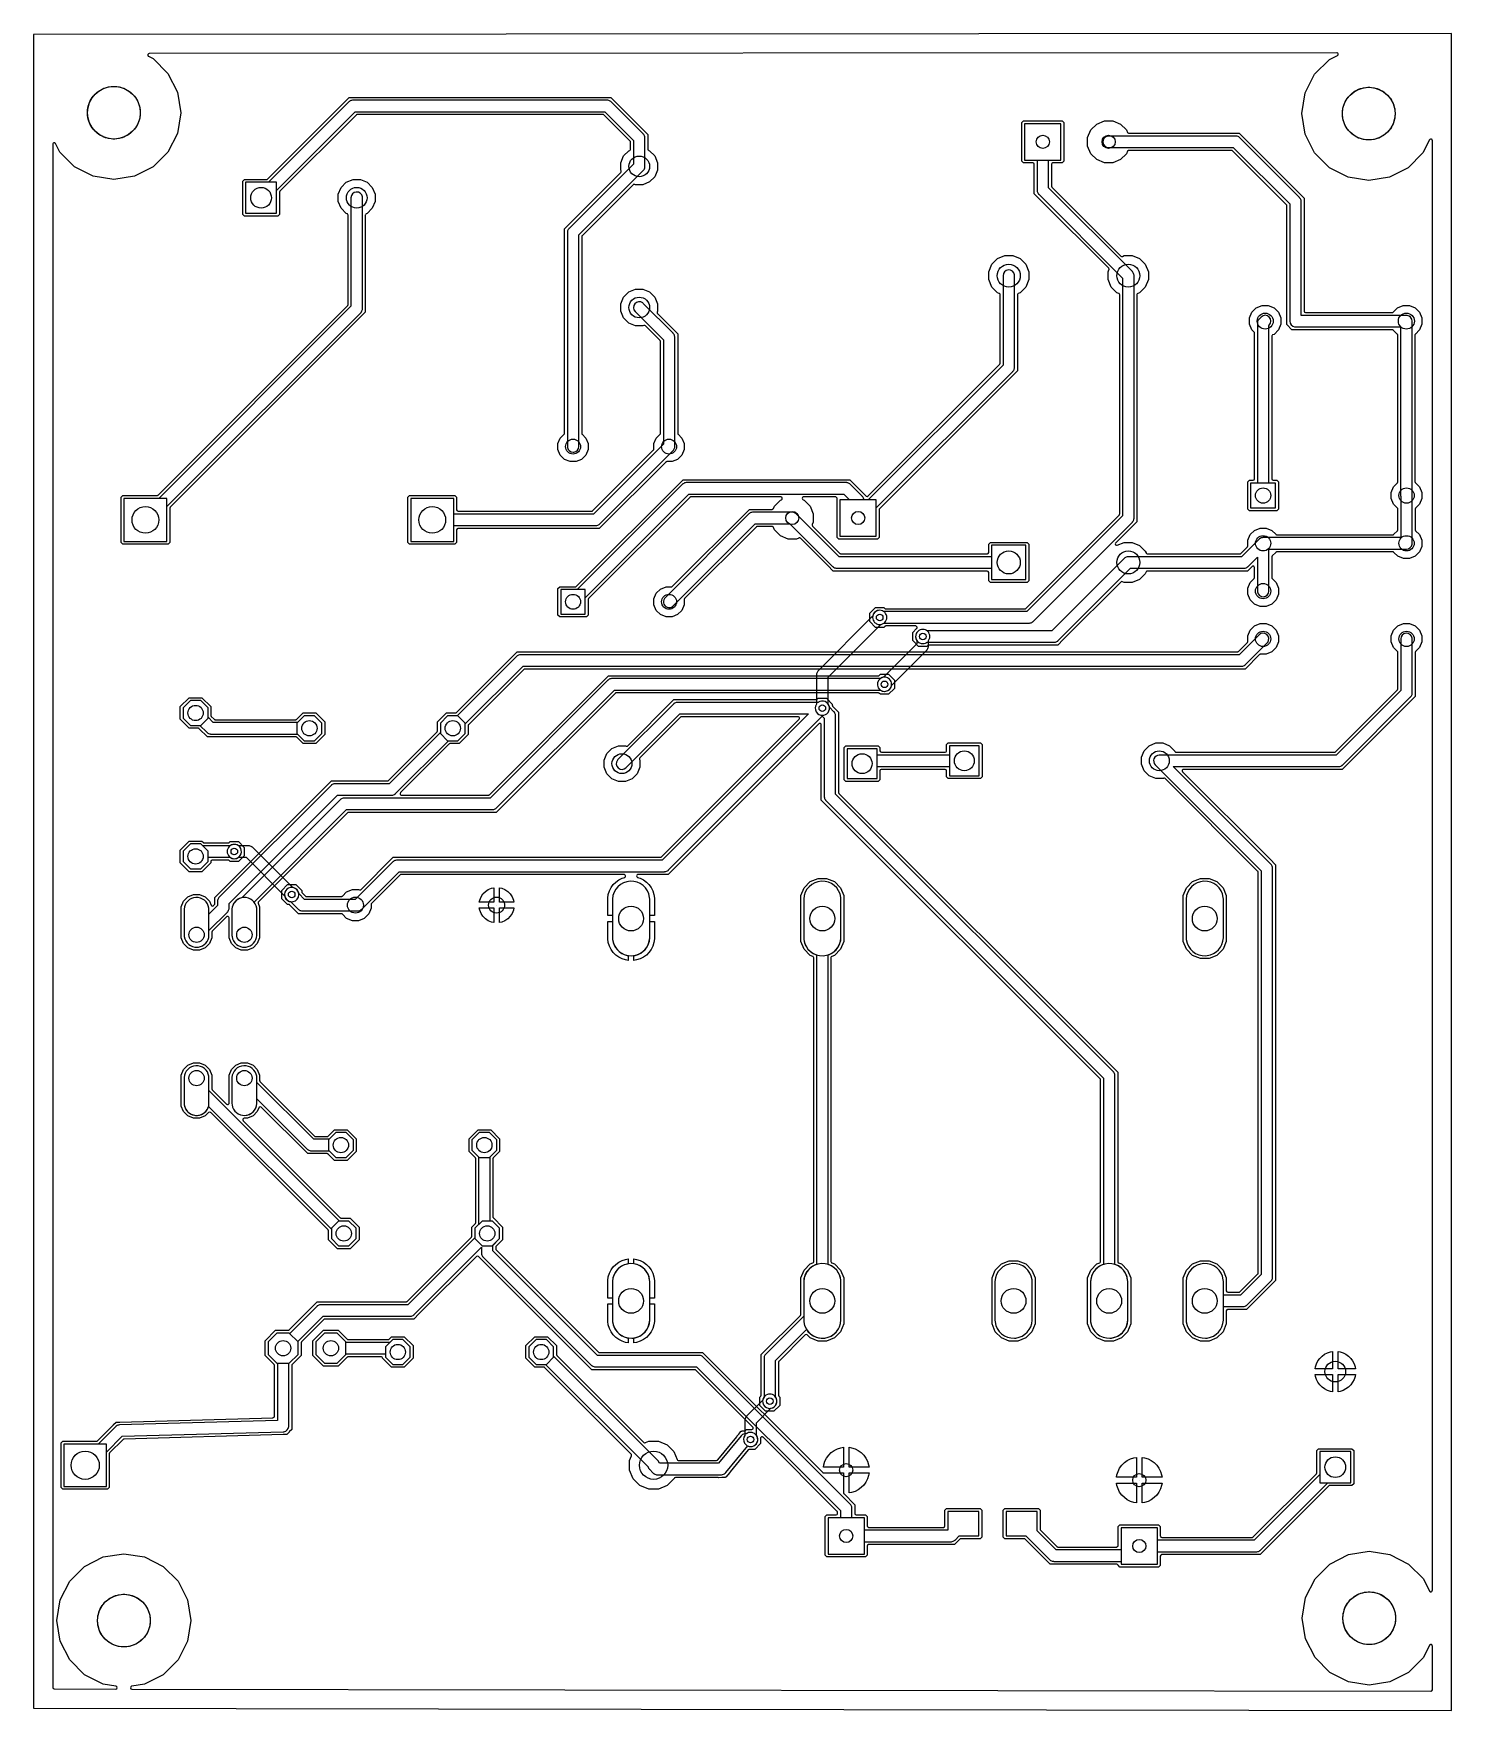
# Model space of a CAD drawing. Header units: millimetres. Extents: x 5.1 to 80.4, y -4 to 85.1.
import ezdxf

# ---------------------------------------------------------------- set-up
doc = ezdxf.new("R2010")
doc.units = ezdxf.units.MM

msp = doc.modelspace()

# ---------------------------------------------------------------- linework, layer by layer
at = {"layer": '16_copper'}
for points in [[(59.667, 80.34), (57.737, 80.34), (57.737, 78.41), (59.667, 78.41)], [(17.995, 77.228), (16.345, 77.228), (16.345, 75.578), (17.995, 75.578)], [(71.069, 61.239), (69.748, 61.239), (69.748, 59.919), (71.069, 59.919)], [(12.167, 60.427), (9.881, 60.427), (9.881, 58.141), (12.167, 58.141)], [(27.407, 60.427), (25.121, 60.427), (25.121, 58.141), (27.407, 58.141)], [(49.858, 60.35), (47.927, 60.35), (47.927, 58.42), (49.858, 58.42)], [(57.81, 57.937), (55.982, 57.937), (55.982, 56.109), (57.81, 56.109)], [(34.396, 55.579), (33.098, 55.579), (33.098, 54.281), (34.396, 54.281)], [(14.351, 48.748), (14.351, 49.296), (13.964, 49.682), (13.417, 49.682), (13.03, 49.296), (13.03, 48.748), (13.417, 48.362), (13.964, 48.362)], [(20.396, 47.936), (20.396, 48.483), (20.009, 48.87), (19.462, 48.87), (19.075, 48.483), (19.075, 47.936), (19.462, 47.549), (20.009, 47.549)], [(28.016, 47.936), (28.016, 48.483), (27.629, 48.87), (27.082, 48.87), (26.695, 48.483), (26.695, 47.936), (27.082, 47.549), (27.629, 47.549)], [(55.33, 47.277), (53.74, 47.277), (53.74, 45.687), (55.33, 45.687)], [(49.898, 47.125), (48.308, 47.125), (48.308, 45.535), (49.898, 45.535)], [(14.351, 41.128), (14.351, 41.676), (13.964, 42.062), (13.417, 42.062), (13.03, 41.676), (13.03, 41.128), (13.417, 40.742), (13.964, 40.742)], [(22.073, 25.787), (22.073, 26.334), (21.686, 26.721), (21.139, 26.721), (20.752, 26.334), (20.752, 25.787), (21.139, 25.4), (21.686, 25.4)], [(29.693, 25.787), (29.693, 26.334), (29.306, 26.721), (28.759, 26.721), (28.372, 26.334), (28.372, 25.787), (28.759, 25.4), (29.306, 25.4)], [(22.225, 21.088), (22.225, 21.635), (21.838, 22.022), (21.291, 22.022), (20.904, 21.635), (20.904, 21.088), (21.291, 20.701), (21.838, 20.701)], [(29.845, 21.088), (29.845, 21.635), (29.458, 22.022), (28.911, 22.022), (28.524, 21.635), (28.524, 21.088), (28.911, 20.701), (29.458, 20.701)], [(19.139, 14.934), (19.139, 15.597), (18.67, 16.066), (18.007, 16.066), (17.539, 15.597), (17.539, 14.934), (18.007, 14.465), (18.67, 14.465)], [(21.679, 14.934), (21.679, 15.597), (21.21, 16.066), (20.547, 16.066), (20.079, 15.597), (20.079, 14.934), (20.547, 14.465), (21.21, 14.465)], [(25.095, 14.789), (25.095, 15.336), (24.708, 15.723), (24.161, 15.723), (23.774, 15.336), (23.774, 14.789), (24.161, 14.402), (24.708, 14.402)], [(32.715, 14.789), (32.715, 15.336), (32.328, 15.723), (31.781, 15.723), (31.394, 15.336), (31.394, 14.789), (31.781, 14.402), (32.328, 14.402)], [(8.948, 10.167), (6.698, 10.167), (6.698, 7.917), (8.948, 7.917)], [(75.069, 9.766), (73.419, 9.766), (73.419, 8.116), (75.069, 8.116)], [(49.225, 6.251), (47.295, 6.251), (47.295, 4.321), (49.225, 4.321)], [(64.795, 5.718), (62.865, 5.718), (62.865, 3.787), (64.795, 3.787)]]:
    msp.add_lwpolyline(points, close=True, dxfattribs=at)
for points in [[(47.064, 48.904, 0.534512), (47.305, 49.487), (47.295, 49.5), (47.295, 50.928), (50.095, 53.728), (50.112, 53.73, 1), (49.964, 54.474), (49.916, 54.461, 0.26795), (49.666, 54.176), (49.664, 54.159), (46.774, 51.27), (46.767, 51.26), (46.758, 51.252, 0.144213), (46.688, 51.095), (46.687, 51.084, 0.015609), (46.686, 51.065), (46.685, 51.054), (46.685, 49.5), (46.675, 49.487, 0.621839), (47.015, 48.898)], [(50.366, 50.174, 0.303348), (50.664, 50.472), (50.666, 50.489), (52.54, 52.362), (52.547, 52.372), (52.556, 52.38, 0.144213), (52.626, 52.537), (52.627, 52.548, 0.015609), (52.628, 52.567), (52.629, 52.578), (52.629, 52.862), (52.639, 52.875, 1), (52.009, 53.297), (51.984, 53.254, 0.267949), (52.009, 52.875), (52.019, 52.862), (52.019, 52.704), (50.235, 50.92), (50.218, 50.918, 0.936602), (50.317, 50.168)], [(18.87, 38.998, 0.82068), (18.87, 39.742), (18.853, 39.744), (16.726, 41.872), (16.716, 41.879), (16.708, 41.888, 0.144213), (16.551, 41.958), (16.54, 41.959, 0.015609), (16.521, 41.96), (16.51, 41.961), (15.972, 41.961), (15.959, 41.971, 1), (15.537, 41.341), (15.58, 41.316, 0.267949), (15.959, 41.341), (15.972, 41.351), (16.384, 41.351), (18.422, 39.313), (18.424, 39.296, 0.376373), (18.821, 38.992)], [(13.838, 36.582, 0.357805), (14.402, 37.204), (14.402, 38.59), (14.395, 38.654, 0.906346), (13.081, 38.59), (13.081, 37.204), (13.087, 37.139, 0.385742), (13.774, 36.576)], [(16.378, 36.582, 0.357805), (16.942, 37.204), (16.942, 38.59), (16.935, 38.654, 0.906346), (15.621, 38.59), (15.621, 37.204), (15.627, 37.139, 0.385742), (16.314, 36.576)], [(36.959, 36.126, 0.36397), (37.821, 37.066), (37.821, 39.134), (37.813, 39.22, 0.916332), (35.839, 39.134), (35.839, 37.066), (35.847, 36.98, 0.388879), (36.873, 36.119)], [(47.119, 36.126, 0.36397), (47.981, 37.066), (47.981, 39.134), (47.973, 39.22, 0.916332), (45.999, 39.134), (45.999, 37.066), (46.007, 36.98, 0.388879), (47.033, 36.119)], [(67.439, 36.126, 0.36397), (68.301, 37.066), (68.301, 39.134), (68.293, 39.22, 0.916332), (66.319, 39.134), (66.319, 37.066), (66.327, 36.98, 0.388879), (67.353, 36.119)], [(13.838, 27.642, 0.357805), (14.402, 28.263), (14.402, 29.649), (14.395, 29.713, 0.906346), (13.081, 29.649), (13.081, 28.263), (13.087, 28.199, 0.385742), (13.774, 27.635)], [(16.378, 27.642, 0.357805), (16.942, 28.263), (16.942, 29.649), (16.935, 29.713, 0.906346), (15.621, 29.649), (15.621, 28.263), (15.627, 28.199, 0.385742), (16.314, 27.635)], [(36.959, 15.806, 0.36397), (37.821, 16.746), (37.821, 18.814), (37.813, 18.9, 0.916332), (35.839, 18.814), (35.839, 16.746), (35.847, 16.66, 0.388879), (36.873, 15.799)], [(47.119, 15.806, 0.36397), (47.981, 16.746), (47.981, 18.814), (47.973, 18.9, 0.916332), (45.999, 18.814), (45.999, 16.746), (46.007, 16.66, 0.388879), (47.033, 15.799)], [(57.279, 15.806, 0.36397), (58.141, 16.746), (58.141, 18.814), (58.133, 18.9, 0.916332), (56.159, 18.814), (56.159, 16.746), (56.167, 16.66, 0.388879), (57.193, 15.799)], [(62.359, 15.806, 0.36397), (63.221, 16.746), (63.221, 18.814), (63.213, 18.9, 0.916332), (61.239, 18.814), (61.239, 16.746), (61.247, 16.66, 0.388879), (62.273, 15.799)], [(67.439, 15.806, 0.36397), (68.301, 16.746), (68.301, 18.814), (68.293, 18.9, 0.916332), (66.319, 18.814), (66.319, 16.746), (66.327, 16.66, 0.388879), (67.353, 15.799)], [(43.254, 10.042, 0.534512), (43.495, 10.625), (43.485, 10.638), (43.485, 11.304), (44.253, 12.072), (44.27, 12.074, 1), (44.122, 12.818), (44.074, 12.805, 0.26795), (43.824, 12.52), (43.822, 12.503), (42.964, 11.646), (42.957, 11.636), (42.948, 11.628, 0.144213), (42.878, 11.471), (42.877, 11.46, 0.015609), (42.876, 11.441), (42.875, 11.43), (42.875, 10.638), (42.865, 10.625, 0.621839), (43.205, 10.036)]]:
    msp.add_lwpolyline(points, format="xyb", close=True, dxfattribs=at)
at = {"layer": '1_copper'}
for points in [[(79.33, -2.969, 0.392815), (79.401, -2.894), (79.401, -0.557), (79.4, -0.553), (79.4, -0.549, 0.645589), (79.268, -0.505), (79.264, -0.511), (79.26, -0.516, 0.022656), (79.257, -0.522), (78.924, -1.175), (78.137, -1.962), (77.146, -2.467), (76.048, -2.641), (74.949, -2.467), (73.958, -1.962), (73.172, -1.175), (72.667, -0.184), (72.493, 0.914), (72.667, 2.013), (73.172, 3.004), (73.958, 3.79), (74.949, 4.295), (76.048, 4.469), (77.146, 4.295), (78.137, 3.79), (78.924, 3.004), (79.257, 2.351), (79.259, 2.348), (79.26, 2.344, 0.645601), (79.398, 2.365), (79.399, 2.372), (79.4, 2.379, 0.022652), (79.401, 2.385), (79.401, 79.452), (79.4, 79.456), (79.4, 79.46, 0.645589), (79.268, 79.504), (79.264, 79.498), (79.26, 79.493, 0.022656), (79.257, 79.487), (78.898, 78.784), (78.112, 77.998), (77.121, 77.493), (76.022, 77.319), (74.924, 77.493), (73.933, 77.998), (73.146, 78.784), (72.641, 79.775), (72.467, 80.874), (72.641, 81.972), (73.146, 82.963), (73.933, 83.75), (74.358, 83.967), (74.362, 83.969), (74.365, 83.971, 0.645615), (74.344, 84.108), (74.337, 84.109), (74.331, 84.11, 0.022816), (74.324, 84.111), (11.229, 84.068), (11.225, 84.068), (11.221, 84.068, 0.645589), (11.177, 83.936), (11.183, 83.932), (11.188, 83.927, 0.022491), (11.194, 83.924), (11.437, 83.8), (12.223, 83.014), (12.728, 82.023), (12.902, 80.924), (12.728, 79.826), (12.223, 78.835), (11.437, 78.048), (10.446, 77.543), (9.347, 77.369), (8.249, 77.543), (7.258, 78.048), (6.471, 78.835), (6.24, 79.288), (6.238, 79.291), (6.236, 79.295, 0.645601), (6.099, 79.274), (6.098, 79.267), (6.096, 79.26, 0.022652), (6.096, 79.254), (6.096, -2.77), (6.097, -2.776, 0.392332), (6.172, -2.847), (9.446, -2.852), (9.451, -2.851), (9.456, -2.852, 0.866066), (9.458, -2.701), (8.782, -2.594), (7.791, -2.089), (7.005, -1.302), (6.5, -0.311), (6.326, 0.787), (6.5, 1.886), (7.005, 2.877), (7.791, 3.663), (8.782, 4.168), (9.881, 4.342), (10.979, 4.168), (11.97, 3.663), (12.757, 2.877), (13.262, 1.886), (13.436, 0.787), (13.262, -0.311), (12.757, -1.302), (11.97, -2.089), (10.979, -2.594), (10.294, -2.702), (10.289, -2.704), (10.285, -2.704, 0.866047), (10.306, -2.854), (79.324, -2.97)], [(33.587, 62.379), (33.293, 62.501), (33.067, 62.726), (32.945, 63.021), (32.945, 63.339), (33.067, 63.634), (33.267, 63.834), (33.272, 63.841), (33.278, 63.847, 0.087651), (33.288, 63.872), (33.288, 63.879), (33.289, 63.888), (33.289, 74.745), (33.58, 75.035), (36.288, 77.744), (36.289, 77.745), (36.291, 77.746, 0.218356), (36.31, 77.806), (36.307, 77.817), (36.306, 77.824, 0.007894), (36.305, 77.827), (36.284, 77.876), (36.284, 78.265), (36.433, 78.624), (36.708, 78.899), (36.758, 78.919, 0.229641), (36.802, 78.969), (36.803, 78.98), (36.805, 78.987, 0.007886), (36.805, 78.99), (36.805, 79.357), (36.803, 79.366), (36.803, 79.374, 0.087654), (36.792, 79.399), (36.788, 79.404), (36.782, 79.411), (35.393, 80.8), (35.386, 80.806), (35.38, 80.811, 0.087651), (35.355, 80.821), (35.348, 80.822), (35.339, 80.823), (22.268, 80.823), (22.26, 80.822), (22.251, 80.821, 0.087654), (22.227, 80.811), (22.221, 80.806), (22.214, 80.8), (18.17, 76.756), (18.165, 76.75), (18.16, 76.743, 0.087651), (18.15, 76.719), (18.149, 76.711), (18.148, 76.702), (18.148, 75.515), (18.059, 75.426), (16.282, 75.426), (16.193, 75.515), (16.193, 77.291), (16.282, 77.381), (17.47, 77.381), (17.478, 77.382), (17.487, 77.382, 0.087654), (17.511, 77.393), (17.517, 77.398), (17.524, 77.403), (21.858, 81.737), (35.749, 81.737), (37.719, 79.768), (37.719, 78.99), (37.719, 78.988), (37.719, 78.987, 0.218346), (37.748, 78.93), (37.757, 78.925), (37.764, 78.92, 0.00789), (37.766, 78.919), (37.815, 78.899), (38.09, 78.624), (38.239, 78.265), (38.239, 77.876), (38.09, 77.517), (37.815, 77.242), (37.456, 77.093), (37.067, 77.093), (37.018, 77.113, 0.229642), (36.952, 77.11), (36.943, 77.103), (36.937, 77.099, 0.007896), (36.935, 77.097), (34.226, 74.388), (34.221, 74.381), (34.216, 74.375, 0.087651), (34.206, 74.35), (34.205, 74.343), (34.204, 74.334), (34.204, 63.888), (34.205, 63.879), (34.206, 63.871, 0.087654), (34.216, 63.846), (34.221, 63.841), (34.226, 63.834), (34.426, 63.634), (34.548, 63.339), (34.548, 63.021), (34.426, 62.726), (34.201, 62.501), (33.906, 62.379)], [(33.792, 62.879, 0.37152), (34.051, 63.18), (34.051, 74.429), (37.477, 77.855), (37.485, 77.864), (37.494, 77.872, 0.144213), (37.564, 78.03), (37.565, 78.04, 0.015609), (37.566, 78.059), (37.567, 78.07), (37.567, 79.578), (37.566, 79.59), (37.566, 79.602, 0.144215), (37.504, 79.763), (37.497, 79.771, 0.015626), (37.485, 79.785), (37.477, 79.794), (35.776, 81.496), (35.766, 81.503), (35.758, 81.512, 0.144213), (35.601, 81.582), (35.59, 81.583, 0.015609), (35.571, 81.584), (35.56, 81.585), (22.047, 81.585), (22.035, 81.584), (22.023, 81.584, 0.144215), (21.862, 81.522), (21.854, 81.515, 0.015626), (21.84, 81.503), (21.832, 81.496), (17.564, 77.228), (16.345, 77.228), (16.345, 75.578), (17.995, 75.578), (17.995, 76.797), (22.173, 80.975), (35.434, 80.975), (36.957, 79.452), (36.957, 78.197), (33.531, 74.771), (33.523, 74.762), (33.515, 74.753, 0.144213), (33.445, 74.596), (33.444, 74.585, 0.015609), (33.443, 74.566), (33.442, 74.555), (33.442, 63.18), (33.445, 63.136, 0.3742), (33.748, 62.875)], [(52.104, 52.555), (51.793, 52.866), (51.793, 53.306), (52.002, 53.515), (52.004, 53.517), (52.006, 53.519, 0.54841), (51.969, 53.642), (51.961, 53.643), (51.953, 53.645, 0.01577), (51.948, 53.645), (50.363, 53.645), (50.354, 53.644), (50.346, 53.643, 0.087654), (50.321, 53.633), (50.316, 53.628), (50.309, 53.622), (50.258, 53.571), (49.818, 53.571), (49.507, 53.882), (49.507, 54.322), (49.818, 54.633), (50.258, 54.633), (50.309, 54.582), (50.316, 54.576), (50.322, 54.571, 0.087651), (50.347, 54.561), (50.354, 54.56), (50.363, 54.559), (57.753, 54.559), (57.762, 54.56), (57.77, 54.561, 0.087654), (57.795, 54.571), (57.8, 54.576), (57.807, 54.582), (62.766, 59.541), (62.772, 59.547), (62.777, 59.554, 0.087651), (62.787, 59.579), (62.788, 59.586), (62.789, 59.595), (62.789, 71.247), (62.789, 71.248), (62.789, 71.25, 0.218346), (62.76, 71.307), (62.751, 71.312), (62.744, 71.316, 0.00789), (62.742, 71.317), (62.642, 71.359), (62.342, 71.659), (62.179, 72.051), (62.179, 72.475), (62.221, 72.575), (62.221, 72.577), (62.222, 72.578, 0.218355), (62.217, 72.642), (62.21, 72.65), (62.206, 72.657, 0.007896), (62.204, 72.658), (58.535, 76.328), (58.245, 76.618), (58.245, 78.181), (58.244, 78.187, 0.392588), (58.169, 78.257), (57.674, 78.257), (57.584, 78.347), (57.584, 80.403), (57.674, 80.493), (59.73, 80.493), (59.82, 80.403), (59.82, 78.347), (59.73, 78.257), (59.235, 78.257), (59.23, 78.257, 0.392588), (59.159, 78.181), (59.159, 77.028), (59.16, 77.02), (59.161, 77.011, 0.087654), (59.171, 76.987), (59.176, 76.981), (59.181, 76.974), (62.851, 73.305), (62.852, 73.304), (62.853, 73.303, 0.218356), (62.914, 73.283), (62.924, 73.286), (62.932, 73.287, 0.007894), (62.934, 73.288), (63.034, 73.33), (63.458, 73.33), (63.85, 73.167), (64.15, 72.867), (64.313, 72.475), (64.313, 72.051), (64.15, 71.659), (63.85, 71.359), (63.75, 71.317), (63.749, 71.316), (63.747, 71.316, 0.21835), (63.706, 71.267), (63.705, 71.257), (63.703, 71.249, 0.007886), (63.703, 71.247), (63.703, 59.184), (62.579, 58.06), (62.575, 58.055), (62.57, 58.05, 0.747777), (62.662, 57.936), (63.034, 58.09), (63.458, 58.09), (63.85, 57.927), (64.15, 57.627), (64.192, 57.527), (64.193, 57.526), (64.193, 57.524, 0.21835), (64.242, 57.483), (64.252, 57.482), (64.26, 57.48, 0.007886), (64.262, 57.48), (69.172, 57.48), (69.18, 57.481), (69.189, 57.482, 0.087654), (69.213, 57.492), (69.219, 57.497), (69.226, 57.503), (69.574, 57.85), (69.579, 57.857), (69.584, 57.864, 0.087651), (69.594, 57.888), (69.595, 57.896), (69.596, 57.904), (69.596, 58.201), (69.72, 58.499), (69.948, 58.728), (70.247, 58.852), (70.57, 58.852), (70.869, 58.728), (71.079, 58.519), (71.086, 58.513), (71.092, 58.508, 0.087651), (71.117, 58.498), (71.124, 58.497), (71.133, 58.496), (77.305, 58.496), (77.313, 58.497), (77.322, 58.498, 0.087654), (77.346, 58.508), (77.352, 58.513), (77.359, 58.519), (77.549, 58.709), (77.554, 58.716), (77.56, 58.722, 0.087651), (77.57, 58.747), (77.57, 58.754), (77.572, 58.763), (77.572, 59.855), (77.57, 59.864), (77.57, 59.872, 0.087654), (77.559, 59.896), (77.555, 59.902), (77.549, 59.909), (77.34, 60.119), (77.216, 60.417), (77.216, 60.741), (77.34, 61.039), (77.54, 61.24), (77.545, 61.247), (77.551, 61.253, 0.087651), (77.561, 61.278), (77.561, 61.285), (77.562, 61.294), (77.562, 69.1), (77.561, 69.108), (77.561, 69.117, 0.087654), (77.55, 69.141), (77.545, 69.147), (77.54, 69.154), (77.323, 69.37), (77.317, 69.376), (77.31, 69.381, 0.087651), (77.285, 69.391), (77.278, 69.392), (77.269, 69.393), (71.937, 69.393), (71.669, 69.661), (71.669, 75.979), (71.668, 75.987), (71.667, 75.996, 0.087654), (71.657, 76.02), (71.652, 76.026), (71.647, 76.033), (68.784, 78.895), (68.778, 78.901), (68.771, 78.906, 0.087651), (68.747, 78.916), (68.739, 78.917), (68.73, 78.918), (63.273, 78.918), (63.272, 78.918), (63.27, 78.918, 0.218346), (63.213, 78.889), (63.208, 78.88), (63.204, 78.873, 0.00789), (63.203, 78.871), (63.15, 78.742), (62.835, 78.428), (62.424, 78.257), (61.98, 78.257), (61.569, 78.428), (61.255, 78.742), (61.084, 79.153), (61.084, 79.597), (61.255, 80.008), (61.569, 80.322), (61.98, 80.493), (62.424, 80.493), (62.835, 80.322), (63.15, 80.008), (63.203, 79.879), (63.204, 79.878), (63.204, 79.876, 0.21835), (63.253, 79.835), (63.263, 79.834), (63.271, 79.832, 0.007886), (63.273, 79.832), (69.141, 79.832), (72.584, 76.389), (72.584, 70.383), (72.584, 70.378, 0.392588), (72.66, 70.307), (77.269, 70.307), (77.278, 70.308), (77.286, 70.309, 0.087654), (77.311, 70.319), (77.316, 70.324), (77.323, 70.33), (77.549, 70.555), (77.854, 70.681), (78.185, 70.681), (78.491, 70.555), (78.724, 70.321), (78.851, 70.015), (78.851, 69.685), (78.724, 69.379), (78.499, 69.154), (78.494, 69.147), (78.489, 69.14, 0.087651), (78.479, 69.116), (78.478, 69.109), (78.477, 69.1), (78.477, 61.312), (78.478, 61.304), (78.479, 61.295, 0.087654), (78.489, 61.271), (78.494, 61.265), (78.499, 61.258), (78.718, 61.039), (78.842, 60.741), (78.842, 60.417), (78.718, 60.119), (78.508, 59.909), (78.503, 59.902), (78.498, 59.896, 0.087651), (78.488, 59.871), (78.487, 59.864), (78.486, 59.855), (78.486, 58.763), (78.487, 58.754), (78.488, 58.746, 0.087654), (78.498, 58.722), (78.503, 58.716), (78.508, 58.709), (78.718, 58.499), (78.842, 58.201), (78.842, 57.877), (78.718, 57.579), (78.489, 57.35), (78.19, 57.226), (77.867, 57.226), (77.568, 57.35), (77.359, 57.559), (77.352, 57.565), (77.346, 57.57, 0.087651), (77.321, 57.58), (77.314, 57.581), (77.305, 57.582), (71.133, 57.582), (71.124, 57.581), (71.116, 57.58, 0.087654), (71.091, 57.57), (71.086, 57.565), (71.079, 57.559), (70.888, 57.369), (70.883, 57.362), (70.878, 57.356, 0.087664), (70.868, 57.331), (70.867, 57.324), (70.866, 57.315), (70.866, 56.223), (70.867, 56.214), (70.868, 56.206, 0.087654), (70.878, 56.182), (70.883, 56.176), (70.888, 56.169), (71.098, 55.959), (71.222, 55.661), (71.222, 55.337), (71.098, 55.039), (70.869, 54.81), (70.57, 54.686), (70.247, 54.686), (69.948, 54.81), (69.72, 55.039), (69.596, 55.337), (69.596, 55.661), (69.72, 55.959), (69.929, 56.169), (69.934, 56.176), (69.94, 56.182, 0.087651), (69.95, 56.207), (69.95, 56.214), (69.952, 56.223), (69.952, 56.751), (69.951, 56.754), (69.951, 56.757, 0.54841), (69.838, 56.818), (69.831, 56.812), (69.825, 56.808, 0.015772), (69.822, 56.805), (69.582, 56.566), (64.262, 56.566), (64.261, 56.566), (64.259, 56.566, 0.218346), (64.202, 56.537), (64.197, 56.528), (64.193, 56.521, 0.00789), (64.192, 56.519), (64.15, 56.419), (63.85, 56.119), (63.458, 55.956), (63.034, 55.956), (62.934, 55.998), (62.932, 55.998), (62.931, 55.999, 0.218355), (62.867, 55.994), (62.859, 55.987), (62.852, 55.983, 0.007882), (62.851, 55.981), (59.789, 52.919), (59.789, 52.919), (59.498, 52.629), (52.649, 52.629), (52.64, 52.628), (52.632, 52.627, 0.087654), (52.607, 52.617), (52.602, 52.612), (52.595, 52.606), (52.544, 52.555)], [(50.112, 53.73, 0.098492), (50.249, 53.787), (50.262, 53.797), (57.974, 53.797), (57.986, 53.798), (57.998, 53.798, 0.144215), (58.159, 53.86), (58.167, 53.867, 0.015626), (58.181, 53.879), (58.19, 53.886), (63.462, 59.158), (63.469, 59.167), (63.478, 59.176, 0.144213), (63.548, 59.333), (63.549, 59.343, 0.015609), (63.55, 59.362), (63.551, 59.374), (63.551, 72.263), (63.55, 72.275), (63.55, 72.287, 0.144215), (63.488, 72.448), (63.481, 72.456, 0.015626), (63.469, 72.47), (63.462, 72.479), (59.007, 76.933), (59.007, 78.41), (59.667, 78.41), (59.667, 80.34), (57.737, 80.34), (57.737, 78.41), (58.397, 78.41), (58.397, 76.807), (58.398, 76.795), (58.398, 76.783, 0.144215), (58.46, 76.622), (58.466, 76.614, 0.015626), (58.479, 76.6), (58.486, 76.592), (62.941, 72.137), (62.941, 59.5), (57.848, 54.407), (50.262, 54.407), (50.249, 54.417, 1), (49.827, 53.787), (49.87, 53.762, 0.131651), (50.063, 53.724)], [(52.398, 52.714, 0.098492), (52.535, 52.771), (52.548, 52.781), (59.309, 52.781), (59.321, 52.782), (59.333, 52.782, 0.144215), (59.494, 52.844), (59.502, 52.851, 0.015626), (59.516, 52.863), (59.525, 52.87), (63.372, 56.718), (69.393, 56.718), (69.405, 56.719), (69.417, 56.719, 0.144215), (69.578, 56.781), (69.586, 56.788, 0.015626), (69.6, 56.8), (69.608, 56.807), (70.104, 57.303), (70.104, 55.499), (70.107, 55.455, 0.930834), (70.714, 55.499), (70.714, 57.734), (78.029, 57.734), (78.03, 57.734), (78.03, 57.734, 0.374196), (78.331, 57.998), (78.334, 58.039), (78.334, 60.579), (78.333, 60.591), (78.333, 60.603, 0.034897), (78.326, 60.646), (78.324, 60.652), (78.324, 69.85), (78.324, 69.851), (78.324, 69.851, 0.374196), (78.06, 70.152), (78.02, 70.155), (72.431, 70.155), (72.431, 76.2), (72.43, 76.212), (72.43, 76.224, 0.144215), (72.369, 76.385), (72.362, 76.393, 0.015626), (72.349, 76.407), (72.342, 76.416), (69.167, 79.591), (69.158, 79.598), (69.149, 79.607, 0.144213), (68.992, 79.677), (68.982, 79.678, 0.015609), (68.963, 79.679), (68.951, 79.68), (62.202, 79.68), (62.159, 79.677, 0.930834), (62.202, 79.07), (68.825, 79.07), (71.822, 76.074), (71.822, 69.85), (71.822, 69.849), (71.822, 69.849, 0.374196), (72.086, 69.548), (72.126, 69.545), (77.715, 69.545), (77.715, 60.588), (77.716, 60.576), (77.716, 60.564, 0.03582), (77.722, 60.521), (77.724, 60.515), (77.724, 58.344), (70.409, 58.344), (70.408, 58.344), (70.407, 58.344, 0.171974), (70.216, 58.274), (70.209, 58.269, 0.001175), (70.208, 58.268), (70.201, 58.261), (70.193, 58.255), (69.267, 57.328), (63.246, 57.328), (63.234, 57.327), (63.222, 57.327, 0.144215), (63.061, 57.265), (63.053, 57.258, 0.015626), (63.039, 57.246), (63.03, 57.239), (59.183, 53.391), (52.548, 53.391), (52.535, 53.401, 1), (52.113, 52.771), (52.156, 52.746, 0.131651), (52.349, 52.708)], [(9.817, 57.988), (9.728, 58.077), (9.728, 60.49), (9.817, 60.579), (11.641, 60.579), (11.649, 60.58), (11.658, 60.581, 0.087654), (11.682, 60.591), (11.688, 60.596), (11.695, 60.601), (21.771, 70.677), (21.776, 70.684), (21.781, 70.691, 0.087651), (21.791, 70.715), (21.792, 70.723), (21.793, 70.731), (21.793, 75.484), (21.793, 75.485), (21.793, 75.487, 0.218346), (21.764, 75.544), (21.755, 75.549), (21.748, 75.553, 0.00789), (21.746, 75.554), (21.697, 75.575), (21.422, 75.85), (21.273, 76.209), (21.273, 76.598), (21.422, 76.957), (21.697, 77.232), (22.056, 77.381), (22.445, 77.381), (22.804, 77.232), (23.079, 76.957), (23.228, 76.598), (23.228, 76.209), (23.079, 75.85), (22.804, 75.575), (22.755, 75.554, 0.229641), (22.71, 75.504), (22.709, 75.494), (22.708, 75.486, 0.007886), (22.708, 75.484), (22.708, 70.321), (12.341, 59.955), (12.336, 59.948), (12.331, 59.941, 0.087651), (12.321, 59.917), (12.32, 59.91), (12.319, 59.901), (12.319, 58.077), (12.23, 57.988)], [(12.167, 59.996), (22.466, 70.295), (22.474, 70.304), (22.482, 70.312, 0.144213), (22.552, 70.47), (22.553, 70.48, 0.015609), (22.554, 70.499), (22.555, 70.51), (22.555, 76.403), (22.552, 76.447, 0.930834), (21.946, 76.403), (21.946, 70.637), (11.736, 60.427), (9.881, 60.427), (9.881, 58.141), (12.167, 58.141)], [(33.034, 54.129), (32.945, 54.218), (32.945, 55.642), (33.034, 55.731), (33.87, 55.731), (33.878, 55.733), (33.887, 55.733, 0.087654), (33.911, 55.744), (33.917, 55.748), (33.924, 55.754), (39.587, 61.417), (48.449, 61.417), (48.74, 61.127), (48.74, 61.127), (49.06, 60.807), (49.06, 60.807), (49.31, 60.557), (49.314, 60.553, 0.39257), (49.418, 60.557), (56.416, 67.556), (56.422, 67.563), (56.427, 67.569, 0.087651), (56.437, 67.594), (56.438, 67.601), (56.439, 67.61), (56.439, 71.247), (56.439, 71.248), (56.439, 71.25, 0.218346), (56.41, 71.307), (56.401, 71.312), (56.394, 71.316, 0.00789), (56.392, 71.317), (56.292, 71.359), (55.992, 71.659), (55.829, 72.051), (55.829, 72.475), (55.992, 72.867), (56.292, 73.167), (56.684, 73.33), (57.108, 73.33), (57.5, 73.167), (57.8, 72.867), (57.963, 72.475), (57.963, 72.051), (57.8, 71.659), (57.5, 71.359), (57.4, 71.317), (57.399, 71.316), (57.397, 71.316, 0.21835), (57.356, 71.267), (57.355, 71.257), (57.353, 71.249, 0.007886), (57.353, 71.247), (57.353, 67.199), (57.063, 66.909), (50.032, 59.879), (50.027, 59.872), (50.022, 59.865, 0.087651), (50.012, 59.841), (50.011, 59.833), (50.01, 59.825), (50.01, 58.357), (49.921, 58.268), (47.864, 58.268), (47.775, 58.357), (47.775, 60.427), (47.774, 60.432, 0.392588), (47.699, 60.503), (45.998, 60.503), (45.991, 60.502), (45.984, 60.502, 0.747774), (45.969, 60.356), (46.025, 60.333), (46.34, 60.018), (46.51, 59.608), (46.51, 59.163), (46.457, 59.034), (46.456, 59.032), (46.455, 59.031, 0.218355), (46.46, 58.968), (46.467, 58.959), (46.471, 58.953, 0.007896), (46.473, 58.951), (47.922, 57.503), (47.928, 57.497), (47.935, 57.492, 0.087651), (47.959, 57.482), (47.967, 57.481), (47.975, 57.48), (55.753, 57.48), (55.759, 57.481, 0.392588), (55.829, 57.556), (55.829, 58.001), (55.918, 58.09), (57.874, 58.09), (57.963, 58.001), (57.963, 56.045), (57.874, 55.956), (55.918, 55.956), (55.829, 56.045), (55.829, 56.49), (55.828, 56.495, 0.392588), (55.753, 56.566), (47.565, 56.566), (47.275, 56.856), (45.827, 58.304), (45.825, 58.305), (45.824, 58.307, 0.218356), (45.764, 58.326), (45.753, 58.324), (45.746, 58.322, 0.007894), (45.743, 58.321), (45.615, 58.268), (45.17, 58.268), (44.759, 58.438), (44.445, 58.752), (44.392, 58.881), (44.391, 58.882), (44.39, 58.884, 0.21835), (44.342, 58.925), (44.331, 58.927), (44.324, 58.928, 0.007886), (44.321, 58.928), (43.523, 58.928), (43.514, 58.927), (43.506, 58.926, 0.087654), (43.481, 58.916), (43.476, 58.911), (43.469, 58.906), (39.67, 55.107), (39.665, 55.1), (39.66, 55.094, 0.087651), (39.65, 55.069), (39.649, 55.062), (39.648, 55.053), (39.648, 54.771), (39.526, 54.476), (39.301, 54.251), (39.006, 54.129), (38.687, 54.129), (38.393, 54.251), (38.167, 54.476), (38.045, 54.771), (38.045, 55.089), (38.167, 55.384), (38.393, 55.609), (38.687, 55.731), (38.97, 55.731), (38.978, 55.733), (38.987, 55.733, 0.087654), (39.011, 55.744), (39.017, 55.748), (39.024, 55.754), (43.112, 59.842), (44.321, 59.842), (44.323, 59.843), (44.324, 59.842, 0.218346), (44.381, 59.871), (44.386, 59.881), (44.391, 59.887, 0.00789), (44.392, 59.889), (44.445, 60.018), (44.759, 60.333), (44.816, 60.356, 0.820685), (44.787, 60.503), (39.998, 60.503), (39.989, 60.502), (39.981, 60.501, 0.087654), (39.956, 60.491), (39.951, 60.486), (39.944, 60.48), (34.57, 55.107), (34.565, 55.1), (34.56, 55.094, 0.087651), (34.55, 55.069), (34.549, 55.062), (34.548, 55.053), (34.548, 54.218), (34.459, 54.129)], [(34.396, 55.148), (39.903, 60.655), (48.134, 60.655), (48.439, 60.35), (47.927, 60.35), (47.927, 58.42), (49.858, 58.42), (49.858, 59.919), (57.112, 67.173), (57.119, 67.182), (57.128, 67.191, 0.144213), (57.198, 67.348), (57.199, 67.359, 0.015609), (57.2, 67.377), (57.201, 67.389), (57.201, 72.263), (57.198, 72.307, 0.930834), (56.591, 72.263), (56.591, 67.515), (49.427, 60.35), (49.196, 60.35), (49.196, 60.351, 0.144215), (49.135, 60.512), (49.128, 60.52, 0.015626), (49.115, 60.535), (49.108, 60.543), (48.476, 61.176), (48.466, 61.183), (48.458, 61.192, 0.144213), (48.301, 61.262), (48.29, 61.263, 0.015609), (48.271, 61.264), (48.26, 61.265), (39.777, 61.265), (39.765, 61.264), (39.753, 61.264, 0.144215), (39.592, 61.202), (39.584, 61.195, 0.015626), (39.57, 61.183), (39.561, 61.176), (33.965, 55.579), (33.098, 55.579), (33.098, 54.281), (34.396, 54.281)], [(25.057, 57.988), (24.968, 58.077), (24.968, 60.49), (25.057, 60.579), (27.47, 60.579), (27.559, 60.49), (27.559, 59.817), (27.56, 59.811, 0.392588), (27.635, 59.741), (34.729, 59.741), (34.738, 59.742), (34.746, 59.743, 0.087654), (34.771, 59.753), (34.776, 59.758), (34.783, 59.763), (38.023, 63.003), (38.028, 63.01), (38.033, 63.016, 0.087651), (38.043, 63.041), (38.044, 63.048), (38.045, 63.057), (38.045, 63.339), (38.167, 63.634), (38.367, 63.834), (38.372, 63.841), (38.378, 63.847, 0.087651), (38.388, 63.872), (38.388, 63.879), (38.389, 63.888), (38.389, 68.765), (38.388, 68.773), (38.388, 68.782, 0.087654), (38.377, 68.806), (38.372, 68.812), (38.367, 68.819), (37.589, 69.597), (37.587, 69.598), (37.586, 69.599, 0.218356), (37.526, 69.619), (37.515, 69.616), (37.508, 69.614, 0.007894), (37.506, 69.613), (37.456, 69.593), (37.067, 69.593), (36.708, 69.742), (36.433, 70.017), (36.284, 70.376), (36.284, 70.765), (36.433, 71.124), (36.708, 71.399), (37.067, 71.548), (37.456, 71.548), (37.815, 71.399), (38.09, 71.124), (38.239, 70.765), (38.239, 70.376), (38.219, 70.327, 0.229642), (38.223, 70.26), (38.229, 70.252), (38.234, 70.245, 0.007896), (38.235, 70.244), (39.304, 69.175), (39.304, 63.888), (39.305, 63.879), (39.306, 63.871, 0.087654), (39.316, 63.846), (39.321, 63.841), (39.326, 63.834), (39.526, 63.634), (39.648, 63.339), (39.648, 63.021), (39.526, 62.726), (39.301, 62.501), (39.006, 62.379), (38.723, 62.379), (38.715, 62.377), (38.706, 62.377, 0.087654), (38.682, 62.366), (38.676, 62.362), (38.669, 62.356), (35.14, 58.826), (27.635, 58.826), (27.63, 58.826, 0.392588), (27.559, 58.75), (27.559, 58.077), (27.47, 57.988)], [(27.407, 58.979), (34.95, 58.979), (34.962, 58.98), (34.974, 58.98, 0.144215), (35.135, 59.041), (35.143, 59.048, 0.015626), (35.157, 59.061), (35.166, 59.068), (39.062, 62.964), (39.07, 62.974), (39.078, 62.982, 0.144213), (39.149, 63.139), (39.149, 63.15, 0.015609), (39.151, 63.169), (39.151, 63.18), (39.151, 68.986), (39.151, 68.998), (39.15, 69.01, 0.144215), (39.089, 69.17), (39.082, 69.178, 0.015626), (39.07, 69.193), (39.062, 69.201), (37.477, 70.786), (37.444, 70.814, 0.930833), (37.046, 70.355), (38.542, 68.859), (38.542, 63.306), (34.824, 59.588), (27.407, 59.588), (27.407, 60.427), (25.121, 60.427), (25.121, 58.141), (27.407, 58.141)], [(69.685, 59.766), (69.596, 59.855), (69.596, 61.303), (69.685, 61.392), (69.875, 61.392), (69.881, 61.393, 0.392588), (69.952, 61.468), (69.952, 69.211), (69.95, 69.219), (69.95, 69.228, 0.087654), (69.939, 69.252), (69.935, 69.258), (69.929, 69.265), (69.815, 69.379), (69.688, 69.685), (69.688, 70.015), (69.815, 70.321), (70.049, 70.555), (70.354, 70.681), (70.685, 70.681), (70.991, 70.555), (71.224, 70.321), (71.351, 70.015), (71.351, 69.685), (71.224, 69.379), (70.991, 69.145), (70.913, 69.113), (70.912, 69.112), (70.91, 69.112, 0.21835), (70.869, 69.063), (70.867, 69.053), (70.867, 69.05), (70.867, 69.049), (70.867, 69.049), (70.866, 69.045, 0.007886), (70.866, 69.043), (70.866, 61.468), (70.867, 61.462, 0.392588), (70.942, 61.392), (71.132, 61.392), (71.222, 61.303), (71.222, 59.855), (71.132, 59.766)], [(71.069, 61.239), (70.714, 61.239), (70.714, 69.613), (70.735, 69.634, 1), (70.304, 70.066), (70.193, 69.955), (70.185, 69.946), (70.177, 69.937, 0.144213), (70.107, 69.78), (70.106, 69.769, 0.015609), (70.105, 69.75), (70.104, 69.739), (70.104, 61.239), (69.748, 61.239), (69.748, 59.919), (71.069, 59.919)], [(38.871, 54.626, 0.178544), (39.062, 54.714), (43.428, 59.08), (45.266, 59.08), (47.539, 56.807), (47.548, 56.8), (47.557, 56.791, 0.144213), (47.714, 56.721), (47.724, 56.72, 0.015609), (47.743, 56.719), (47.755, 56.718), (55.982, 56.718), (55.982, 56.109), (57.81, 56.109), (57.81, 57.937), (55.982, 57.937), (55.982, 57.328), (47.881, 57.328), (45.608, 59.601), (45.599, 59.609), (45.59, 59.617, 0.144213), (45.433, 59.687), (45.423, 59.688, 0.015609), (45.404, 59.689), (45.392, 59.69), (43.302, 59.69), (43.29, 59.689), (43.278, 59.689, 0.144215), (43.117, 59.628), (43.109, 59.621, 0.015626), (43.095, 59.608), (43.086, 59.601), (38.631, 55.146), (38.603, 55.113, 0.595495), (38.827, 54.626)], [(13.58, 36.424), (13.281, 36.547), (13.052, 36.776), (12.929, 37.075), (12.929, 38.719), (13.052, 39.018), (13.281, 39.246), (13.58, 39.37), (13.903, 39.37), (14.202, 39.246), (14.43, 39.018), (14.517, 38.808), (14.522, 38.8), (14.527, 38.791, 0.383467), (14.627, 38.772), (14.633, 38.777), (14.642, 38.783), (14.684, 38.826, 0.144302), (14.705, 38.864), (14.705, 38.871), (14.707, 38.88), (14.707, 39.21), (20.912, 45.415), (23.884, 45.415), (23.892, 45.416), (23.901, 45.417, 0.087654), (23.925, 45.427), (23.931, 45.432), (23.938, 45.438), (26.521, 48.021), (26.526, 48.027), (26.531, 48.034, 0.087651), (26.541, 48.058), (26.542, 48.066), (26.543, 48.075), (26.543, 48.546), (27.019, 49.022), (27.49, 49.022), (27.499, 49.023), (27.507, 49.024, 0.087654), (27.532, 49.034), (27.537, 49.039), (27.544, 49.044), (30.773, 52.273), (69.045, 52.273), (69.053, 52.274), (69.062, 52.275, 0.087654), (69.086, 52.285), (69.092, 52.29), (69.099, 52.296), (69.574, 52.77), (69.579, 52.777), (69.584, 52.784, 0.087651), (69.594, 52.808), (69.595, 52.816), (69.596, 52.824), (69.596, 53.121), (69.72, 53.419), (69.948, 53.648), (70.247, 53.772), (70.57, 53.772), (70.869, 53.648), (71.098, 53.419), (71.222, 53.121), (71.222, 52.797), (71.098, 52.499), (70.869, 52.27), (70.57, 52.146), (70.274, 52.146), (70.266, 52.145), (70.257, 52.144, 0.087654), (70.233, 52.134), (70.227, 52.129), (70.22, 52.124), (69.455, 51.359), (31.184, 51.359), (31.175, 51.358), (31.167, 51.357, 0.087654), (31.142, 51.347), (31.137, 51.342), (31.13, 51.336), (28.191, 48.398), (28.186, 48.391), (28.18, 48.384, 0.087651), (28.17, 48.36), (28.17, 48.353), (28.169, 48.344), (28.169, 47.873), (27.692, 47.396), (27.221, 47.396), (27.213, 47.395), (27.204, 47.395, 0.087654), (27.18, 47.384), (27.174, 47.379), (27.167, 47.374), (24.584, 44.791), (24.584, 44.791), (24.576, 44.783), (24.575, 44.782), (24.574, 44.781), (24.574, 44.78), (24.573, 44.779, 0.54841), (24.61, 44.656), (24.618, 44.655), (24.626, 44.653, 0.015822), (24.63, 44.653), (29.243, 44.653), (29.251, 44.654), (29.26, 44.655, 0.087654), (29.284, 44.665), (29.29, 44.67), (29.297, 44.676), (35.625, 51.003), (49.967, 51.003), (49.976, 51.004), (49.984, 51.005, 0.087654), (50.009, 51.015), (50.014, 51.02), (50.021, 51.026), (50.072, 51.077), (50.512, 51.077), (50.823, 50.766), (50.823, 50.326), (50.512, 50.015), (50.072, 50.015), (50.021, 50.066), (50.014, 50.072), (50.008, 50.077, 0.087651), (49.983, 50.087), (49.976, 50.088), (49.967, 50.089), (36.035, 50.089), (36.027, 50.088), (36.018, 50.087, 0.087654), (35.994, 50.077), (35.988, 50.072), (35.981, 50.066), (29.653, 43.739), (21.811, 43.739), (21.803, 43.738), (21.794, 43.737, 0.087654), (21.77, 43.727), (21.764, 43.722), (21.757, 43.716), (17.032, 38.992), (17.031, 38.99), (17.03, 38.989, 0.218345), (17.01, 38.929), (17.013, 38.918), (17.015, 38.911, 0.007884), (17.016, 38.909), (17.094, 38.719), (17.094, 37.075), (16.97, 36.776), (16.742, 36.547), (16.443, 36.424), (16.12, 36.424), (15.821, 36.547), (15.592, 36.776), (15.469, 37.075), (15.469, 38.133), (15.468, 38.136), (15.468, 38.139, 0.54841), (15.355, 38.2), (15.348, 38.194), (15.342, 38.19, 0.015772), (15.339, 38.187), (14.577, 37.425), (14.571, 37.418), (14.566, 37.412, 0.087651), (14.556, 37.387), (14.555, 37.38), (14.554, 37.371), (14.554, 37.075), (14.43, 36.776), (14.202, 36.547), (13.903, 36.424)], [(67.083, 15.646), (66.663, 15.82), (66.341, 16.142), (66.167, 16.562), (66.167, 18.998), (66.341, 19.418), (66.663, 19.74), (67.083, 19.914), (67.537, 19.914), (67.957, 19.74), (68.279, 19.418), (68.453, 18.998), (68.453, 18.313), (68.454, 18.308, 0.392588), (68.529, 18.237), (69.121, 18.237), (69.129, 18.238), (69.138, 18.239, 0.087654), (69.162, 18.249), (69.168, 18.254), (69.175, 18.26), (70.132, 19.217), (70.138, 19.224), (70.143, 19.23, 0.087651), (70.153, 19.255), (70.154, 19.262), (70.155, 19.271), (70.155, 40.544), (70.154, 40.55, 0.008225), (70.154, 40.553), (70.154, 40.553), (70.153, 40.561, 0.087654), (70.143, 40.586), (70.138, 40.591), (70.132, 40.598), (65.199, 45.532), (65.198, 45.532), (65.197, 45.534, 0.218349), (65.136, 45.553), (65.126, 45.551), (65.119, 45.549, 0.00548), (65.116, 45.548), (65.084, 45.535), (64.707, 45.535), (64.359, 45.679), (64.092, 45.945), (63.948, 46.294), (63.948, 46.67), (64.092, 47.019), (64.359, 47.285), (64.707, 47.429), (65.084, 47.429), (65.432, 47.285), (65.699, 47.019), (65.712, 46.986), (65.712, 46.986), (65.713, 46.985), (65.713, 46.984), (65.713, 46.983, 0.21835), (65.762, 46.942), (65.772, 46.941), (65.78, 46.939, 0.007896), (65.782, 46.939), (74.201, 46.939), (74.209, 46.94), (74.218, 46.941, 0.087654), (74.242, 46.951), (74.248, 46.956), (74.255, 46.962), (77.549, 50.256), (77.554, 50.263), (77.56, 50.269, 0.087651), (77.57, 50.294), (77.57, 50.301), (77.572, 50.31), (77.572, 52.235), (77.57, 52.244), (77.57, 52.252, 0.087654), (77.559, 52.276), (77.555, 52.282), (77.549, 52.289), (77.34, 52.499), (77.216, 52.797), (77.216, 53.121), (77.34, 53.419), (77.568, 53.648), (77.867, 53.772), (78.19, 53.772), (78.489, 53.648), (78.718, 53.419), (78.842, 53.121), (78.842, 52.797), (78.718, 52.499), (78.508, 52.289), (78.503, 52.282), (78.498, 52.276, 0.087651), (78.488, 52.251), (78.487, 52.244), (78.486, 52.235), (78.486, 49.899), (74.611, 46.025), (66.183, 46.025), (66.18, 46.024), (66.177, 46.025, 0.54841), (66.117, 45.911), (66.122, 45.904), (66.126, 45.898, 0.015772), (66.129, 45.895), (70.779, 41.245), (71.069, 40.955), (71.069, 18.861), (69.531, 17.323), (68.529, 17.323), (68.524, 17.322, 0.392588), (68.453, 17.247), (68.453, 16.562), (68.279, 16.142), (67.957, 15.82), (67.537, 15.646)], [(13.838, 36.582, 0.357805), (14.402, 37.204), (14.402, 37.466), (15.379, 38.443), (15.387, 38.452), (15.396, 38.461, 0.144213), (15.466, 38.618), (15.467, 38.629, 0.015609), (15.468, 38.648), (15.469, 38.659), (15.469, 38.894), (21.228, 44.653), (24.105, 44.653), (24.117, 44.654), (24.129, 44.654, 0.144215), (24.289, 44.716), (24.297, 44.723, 0.015626), (24.312, 44.735), (24.32, 44.742), (27.126, 47.549), (27.629, 47.549), (28.016, 47.936), (28.016, 48.439), (31.089, 51.511), (69.266, 51.511), (69.278, 51.512), (69.29, 51.512, 0.144215), (69.451, 51.574), (69.459, 51.581, 0.015626), (69.473, 51.593), (69.481, 51.6), (70.624, 52.743), (70.653, 52.776, 0.930833), (70.193, 53.175), (69.14, 52.121), (30.963, 52.121), (30.951, 52.12), (30.939, 52.12, 0.144215), (30.778, 52.058), (30.77, 52.051, 0.015626), (30.756, 52.039), (30.747, 52.032), (27.585, 48.87), (27.082, 48.87), (26.695, 48.483), (26.695, 47.98), (23.978, 45.263), (21.102, 45.263), (21.09, 45.262), (21.078, 45.262, 0.144215), (20.917, 45.2), (20.909, 45.193, 0.015626), (20.895, 45.181), (20.886, 45.174), (14.948, 39.236), (14.94, 39.227), (14.932, 39.218, 0.144213), (14.862, 39.061), (14.861, 39.05, 0.015609), (14.86, 39.031), (14.859, 39.02), (14.859, 38.785), (14.402, 38.328), (14.402, 38.59), (14.395, 38.654, 0.906346), (13.081, 38.59), (13.081, 37.204), (13.087, 37.139, 0.385742), (13.774, 36.576)], [(67.439, 15.806, 0.36397), (68.301, 16.746), (68.301, 17.475), (69.342, 17.475), (69.354, 17.476), (69.366, 17.476, 0.144215), (69.527, 17.538), (69.535, 17.545, 0.015626), (69.549, 17.557), (69.558, 17.564), (70.828, 18.834), (70.835, 18.844), (70.844, 18.852, 0.144213), (70.914, 19.009), (70.915, 19.02, 0.015609), (70.916, 19.039), (70.917, 19.05), (70.917, 40.765), (70.916, 40.777), (70.916, 40.789, 0.144215), (70.854, 40.95), (70.847, 40.958, 0.015626), (70.835, 40.972), (70.828, 40.981), (65.631, 46.177), (74.422, 46.177), (74.434, 46.178), (74.446, 46.178, 0.144215), (74.607, 46.24), (74.615, 46.247, 0.015626), (74.629, 46.259), (74.638, 46.266), (78.244, 49.873), (78.252, 49.882), (78.261, 49.891, 0.144213), (78.331, 50.048), (78.332, 50.059, 0.015609), (78.333, 50.078), (78.334, 50.089), (78.334, 52.959), (78.33, 53.003, 0.930834), (77.724, 52.959), (77.724, 50.215), (74.296, 46.787), (64.895, 46.787), (64.884, 46.786, 0.654877), (64.68, 46.266), (70.307, 40.639), (70.307, 19.176), (69.216, 18.085), (68.301, 18.085), (68.301, 18.814), (68.293, 18.9, 0.916332), (66.319, 18.814), (66.319, 16.746), (66.327, 16.66, 0.388879), (67.353, 15.799)], [(16.378, 36.582, 0.357805), (16.942, 37.204), (16.942, 38.59), (16.935, 38.654, 0.123338), (16.812, 38.951), (16.796, 38.971), (21.716, 43.891), (29.464, 43.891), (29.476, 43.892), (29.488, 43.892, 0.144215), (29.649, 43.954), (29.657, 43.961, 0.015626), (29.671, 43.973), (29.68, 43.98), (35.94, 50.241), (50.068, 50.241), (50.081, 50.231, 1), (50.503, 50.861), (50.46, 50.886, 0.267949), (50.081, 50.861), (50.068, 50.851), (35.814, 50.851), (35.802, 50.85), (35.79, 50.85, 0.144215), (35.629, 50.788), (35.621, 50.781, 0.015626), (35.607, 50.769), (35.598, 50.762), (29.338, 44.501), (21.59, 44.501), (21.578, 44.5), (21.566, 44.5, 0.144215), (21.405, 44.438), (21.397, 44.431, 0.015626), (21.383, 44.419), (21.374, 44.412), (16.172, 39.209), (16.121, 39.199, 0.330356), (15.621, 38.59), (15.621, 37.204), (15.627, 37.139, 0.385742), (16.314, 36.576)], [(19.399, 47.396), (19.066, 47.73), (19.059, 47.735), (19.053, 47.74, 0.087651), (19.028, 47.75), (19.021, 47.751), (19.012, 47.752), (14.314, 47.752), (13.879, 48.187), (13.872, 48.192), (13.866, 48.197, 0.087651), (13.841, 48.207), (13.834, 48.208), (13.825, 48.209), (13.354, 48.209), (12.878, 48.685), (12.878, 49.359), (13.354, 49.835), (14.027, 49.835), (14.503, 49.359), (14.503, 48.887), (14.505, 48.879), (14.505, 48.87, 0.087654), (14.516, 48.846), (14.52, 48.84), (14.526, 48.833), (14.67, 48.689), (14.677, 48.684), (14.684, 48.678, 0.087651), (14.708, 48.668), (14.716, 48.668), (14.724, 48.666), (19.012, 48.666), (19.02, 48.668), (19.029, 48.668, 0.087654), (19.053, 48.679), (19.059, 48.683), (19.066, 48.689), (19.399, 49.022), (20.072, 49.022), (20.549, 48.546), (20.549, 47.873), (20.072, 47.396)], [(20.396, 47.936), (20.396, 48.483), (20.009, 48.87), (19.462, 48.87), (19.107, 48.514), (14.63, 48.514), (14.351, 48.793), (14.351, 49.296), (13.964, 49.682), (13.417, 49.682), (13.03, 49.296), (13.03, 48.748), (13.417, 48.362), (13.92, 48.362), (14.288, 47.994), (14.297, 47.986), (14.305, 47.977, 0.144213), (14.463, 47.907), (14.473, 47.906, 0.015609), (14.492, 47.905), (14.503, 47.904), (19.107, 47.904), (19.462, 47.549), (20.009, 47.549)], [(37.813, 39.22, 0.916332), (35.839, 39.134), (35.839, 38.252), (35.585, 38.252), (35.585, 39.189), (35.616, 39.382), (35.677, 39.568), (35.766, 39.743), (35.881, 39.901), (36.019, 40.04), (36.178, 40.155), (36.352, 40.244), (36.488, 40.288), (36.497, 40.292), (36.506, 40.297, 0.655392), (36.483, 40.434), (36.475, 40.435), (36.464, 40.437), (24.605, 40.437), (24.597, 40.436), (24.588, 40.435, 0.087654), (24.564, 40.425), (24.558, 40.42), (24.551, 40.414), (23.037, 38.901), (23.032, 38.894), (23.027, 38.887, 0.087651), (23.017, 38.863), (23.016, 38.855), (23.015, 38.847), (23.015, 38.646), (22.888, 38.34), (22.654, 38.106), (22.349, 37.98), (22.018, 37.98), (21.712, 38.106), (21.487, 38.332), (21.48, 38.337), (21.474, 38.342, 0.087651), (21.449, 38.352), (21.442, 38.353), (21.433, 38.354), (19.165, 38.354), (18.702, 38.817), (18.696, 38.822), (18.689, 38.828, 0.087651), (18.665, 38.838), (18.657, 38.838), (18.648, 38.839), (18.576, 38.839), (18.265, 39.15), (18.265, 39.59), (18.576, 39.901), (19.016, 39.901), (19.327, 39.59), (19.327, 39.518), (19.328, 39.509), (19.328, 39.501, 0.087654), (19.339, 39.476), (19.344, 39.471), (19.349, 39.464), (19.522, 39.291), (19.529, 39.286), (19.535, 39.28, 0.087651), (19.56, 39.27), (19.567, 39.27), (19.576, 39.268), (21.433, 39.268), (21.442, 39.27), (21.45, 39.27, 0.087654), (21.475, 39.281), (21.48, 39.285), (21.487, 39.291), (21.712, 39.516), (22.018, 39.643), (22.349, 39.643), (22.399, 39.622, 0.229642), (22.465, 39.626), (22.474, 39.632), (22.48, 39.637, 0.007882), (22.482, 39.638), (24.195, 41.351), (38.387, 41.351), (38.395, 41.352), (38.404, 41.353, 0.087654), (38.428, 41.363), (38.434, 41.368), (38.441, 41.374), (45.756, 48.689), (45.758, 48.691), (45.76, 48.693, 0.54841), (45.723, 48.816), (45.714, 48.817), (45.707, 48.819, 0.01577), (45.702, 48.819), (39.51, 48.819), (39.502, 48.818), (39.493, 48.817, 0.087654), (39.469, 48.807), (39.463, 48.802), (39.456, 48.796), (37.293, 46.634), (37.292, 46.632), (37.291, 46.631, 0.218349), (37.271, 46.571), (37.274, 46.56), (37.276, 46.553, 0.00548), (37.277, 46.55), (37.29, 46.518), (37.29, 46.141), (37.146, 45.793), (36.879, 45.526), (36.531, 45.382), (36.154, 45.382), (35.806, 45.526), (35.54, 45.793), (35.395, 46.141), (35.395, 46.518), (35.54, 46.866), (35.806, 47.133), (36.154, 47.277), (36.531, 47.277), (36.564, 47.264, 0.229647), (36.63, 47.267), (36.639, 47.274), (36.645, 47.278, 0.007896), (36.647, 47.28), (39.1, 49.733), (46.665, 49.733), (46.674, 49.734), (46.682, 49.735, 0.087654), (46.707, 49.745), (46.712, 49.75), (46.719, 49.756), (46.77, 49.807), (47.21, 49.807), (47.521, 49.496), (47.521, 49.424), (47.522, 49.415), (47.522, 49.407, 0.072842), (47.533, 49.382), (47.538, 49.377), (47.543, 49.37), (47.56, 49.352), (47.56, 49.352), (47.851, 49.062), (47.851, 44.804), (47.851, 44.798), (47.851, 44.796), (47.852, 44.795), (47.852, 44.787, 0.087654), (47.863, 44.763), (47.868, 44.757), (47.873, 44.75), (62.687, 29.936), (62.687, 19.869), (62.687, 19.868), (62.687, 19.866, 0.218346), (62.716, 19.809), (62.725, 19.804), (62.732, 19.8, 0.00789), (62.734, 19.799), (62.877, 19.74), (63.199, 19.418), (63.373, 18.998), (63.373, 16.562), (63.199, 16.142), (62.877, 15.82), (62.457, 15.646), (62.003, 15.646), (61.583, 15.82), (61.261, 16.142), (61.087, 16.562), (61.087, 18.998), (61.261, 19.418), (61.583, 19.74), (61.726, 19.799), (61.727, 19.8), (61.729, 19.8, 0.21835), (61.77, 19.849), (61.771, 19.859), (61.773, 19.867, 0.007886), (61.773, 19.869), (61.773, 29.526), (61.772, 29.534), (61.771, 29.543, 0.087654), (61.761, 29.567), (61.756, 29.573), (61.75, 29.58), (46.936, 44.394), (46.936, 48.392), (46.936, 48.394), (46.936, 48.397, 0.54841), (46.823, 48.458), (46.816, 48.453), (46.81, 48.449, 0.015772), (46.806, 48.446), (39.088, 40.727), (38.797, 40.437), (37.196, 40.437), (37.186, 40.435), (37.176, 40.434, 0.65539), (37.155, 40.296), (37.162, 40.293), (37.172, 40.288), (37.308, 40.244), (37.482, 40.155), (37.641, 40.04), (37.779, 39.901), (37.894, 39.743), (37.983, 39.568), (38.044, 39.382), (38.075, 39.189), (38.075, 38.252), (37.821, 38.252), (37.821, 39.134)], [(22.313, 38.507), (22.325, 38.507, 0.144215), (22.486, 38.569), (22.494, 38.576, 0.015626), (22.508, 38.588), (22.517, 38.596), (24.51, 40.589), (38.608, 40.589), (38.62, 40.59), (38.632, 40.59, 0.144215), (38.793, 40.652), (38.801, 40.659, 0.015626), (38.815, 40.671), (38.824, 40.678), (46.99, 48.845), (47.089, 48.746), (47.089, 44.583), (47.089, 44.571), (47.09, 44.559, 0.144215), (47.151, 44.398), (47.158, 44.39, 0.015626), (47.17, 44.376), (47.178, 44.368), (61.925, 29.62), (61.925, 19.714), (61.851, 19.687, 0.291474), (61.239, 18.814), (61.239, 16.746), (61.247, 16.66, 0.916332), (63.221, 16.746), (63.221, 18.814), (63.213, 18.9, 0.289544), (62.535, 19.714), (62.535, 29.747), (62.534, 29.759), (62.534, 29.771, 0.144215), (62.472, 29.931), (62.465, 29.939, 0.015626), (62.453, 29.954), (62.446, 29.962), (47.698, 44.709), (47.698, 48.873), (47.697, 48.885), (47.697, 48.897, 0.144215), (47.636, 49.057), (47.629, 49.065, 0.015626), (47.616, 49.08), (47.609, 49.088), (47.364, 49.333), (47.362, 49.35, 0.534512), (46.779, 49.591), (46.766, 49.581), (39.289, 49.581), (39.277, 49.58), (39.265, 49.58, 0.144215), (39.104, 49.518), (39.096, 49.511, 0.015626), (39.082, 49.499), (39.074, 49.492), (36.127, 46.545), (36.099, 46.512, 0.930833), (36.558, 46.114), (39.415, 48.971), (46.254, 48.971), (38.482, 41.199), (24.384, 41.199), (24.372, 41.198), (24.36, 41.198, 0.144215), (24.199, 41.136), (24.191, 41.129, 0.015626), (24.177, 41.117), (24.168, 41.11), (22.175, 39.116), (19.481, 39.116), (19.17, 39.427), (19.168, 39.444, 1), (18.424, 39.296), (18.437, 39.248, 0.26795), (18.722, 38.998), (18.739, 38.996), (19.139, 38.596), (19.148, 38.588), (19.157, 38.579, 0.144213), (19.314, 38.509), (19.325, 38.508, 0.015609), (19.344, 38.507), (19.355, 38.506), (22.301, 38.506)], [(48.245, 45.382), (48.155, 45.471), (48.155, 47.188), (48.245, 47.277), (49.961, 47.277), (50.05, 47.188), (50.05, 47.015), (50.051, 47.01, 0.392588), (50.126, 46.939), (53.512, 46.939), (53.517, 46.94, 0.334879), (53.586, 47), (53.587, 47.005), (53.587, 47.007), (53.587, 47.007), (53.587, 47.01), (53.588, 47.015), (53.588, 47.34), (53.677, 47.429), (55.394, 47.429), (55.483, 47.34), (55.483, 45.624), (55.394, 45.535), (53.677, 45.535), (53.588, 45.624), (53.588, 45.949), (53.587, 45.954, 0.392588), (53.512, 46.025), (50.126, 46.025), (50.121, 46.024, 0.392588), (50.05, 45.949), (50.05, 45.471), (49.961, 45.382)], [(13.354, 40.589), (12.878, 41.065), (12.878, 41.739), (13.354, 42.215), (14.027, 42.215), (14.107, 42.136), (14.113, 42.13), (14.12, 42.125, 0.087651), (14.144, 42.115), (14.152, 42.114), (14.16, 42.113), (15.423, 42.113), (15.432, 42.114), (15.44, 42.115, 0.087654), (15.465, 42.125), (15.47, 42.13), (15.477, 42.136), (15.528, 42.187), (15.968, 42.187), (16.279, 41.876), (16.279, 41.436), (15.968, 41.125), (15.528, 41.125), (15.477, 41.176), (15.47, 41.182), (15.464, 41.187, 0.087651), (15.439, 41.197), (15.432, 41.198), (15.423, 41.199), (14.58, 41.199), (14.574, 41.198, 0.392588), (14.503, 41.123), (14.503, 41.065), (14.027, 40.589)], [(14.351, 41.128), (14.351, 41.351), (15.524, 41.351), (15.537, 41.341, 1), (15.959, 41.971), (15.916, 41.996, 0.267949), (15.537, 41.971), (15.524, 41.961), (14.066, 41.961), (13.964, 42.062), (13.417, 42.062), (13.03, 41.676), (13.03, 41.128), (13.417, 40.742), (13.964, 40.742)], [(43.976, 11.915), (43.665, 12.226), (43.665, 12.666), (43.716, 12.717), (43.722, 12.724), (43.727, 12.73, 0.087651), (43.737, 12.755), (43.738, 12.762), (43.739, 12.771), (43.739, 14.921), (45.825, 17.007), (45.83, 17.014), (45.835, 17.021, 0.087651), (45.845, 17.045), (45.846, 17.052), (45.847, 17.061), (45.847, 18.998), (46.021, 19.418), (46.343, 19.74), (46.486, 19.799), (46.487, 19.8), (46.489, 19.8, 0.21835), (46.53, 19.849), (46.531, 19.859), (46.533, 19.867, 0.007886), (46.533, 19.869), (46.533, 36.011), (46.533, 36.012), (46.533, 36.014, 0.218346), (46.504, 36.071), (46.495, 36.076), (46.488, 36.08, 0.00789), (46.486, 36.081), (46.343, 36.14), (46.021, 36.462), (45.847, 36.882), (45.847, 39.318), (46.021, 39.738), (46.343, 40.06), (46.763, 40.234), (47.217, 40.234), (47.637, 40.06), (47.959, 39.738), (48.133, 39.318), (48.133, 36.882), (47.959, 36.462), (47.637, 36.14), (47.494, 36.081), (47.493, 36.08), (47.491, 36.08, 0.21835), (47.45, 36.031), (47.449, 36.021), (47.447, 36.013, 0.007886), (47.447, 36.011), (47.447, 19.869), (47.447, 19.868), (47.447, 19.866, 0.218346), (47.476, 19.809), (47.485, 19.804), (47.492, 19.8, 0.00789), (47.494, 19.799), (47.637, 19.74), (47.959, 19.418), (48.133, 18.998), (48.133, 16.562), (47.959, 16.142), (47.637, 15.82), (47.217, 15.646), (46.763, 15.646), (46.343, 15.82), (46.191, 15.972), (46.186, 15.976, 0.39257), (46.083, 15.972), (44.676, 14.565), (44.67, 14.558), (44.665, 14.552, 0.087651), (44.655, 14.527), (44.654, 14.52), (44.653, 14.511), (44.653, 12.771), (44.654, 12.762), (44.655, 12.754, 0.087654), (44.665, 12.729), (44.67, 12.724), (44.676, 12.717), (44.727, 12.666), (44.727, 12.226), (44.416, 11.915)], [(44.27, 12.074, 0.534512), (44.511, 12.657), (44.501, 12.67), (44.501, 14.606), (46.153, 16.258), (46.154, 16.257, 0.73323), (47.981, 16.746), (47.981, 18.814), (47.973, 18.9, 0.289544), (47.295, 19.714), (47.295, 36.166), (47.369, 36.193, 0.291474), (47.981, 37.066), (47.981, 39.134), (47.973, 39.22, 0.916332), (45.999, 39.134), (45.999, 37.066), (46.007, 36.98, 0.289544), (46.685, 36.166), (46.685, 19.714), (46.611, 19.687, 0.291474), (45.999, 18.814), (45.999, 16.966), (43.98, 14.948), (43.973, 14.938), (43.964, 14.93, 0.144213), (43.894, 14.773), (43.893, 14.762, 0.015609), (43.892, 14.743), (43.891, 14.732), (43.891, 12.67), (43.881, 12.657, 0.621839), (44.221, 12.068)], [(67.439, 36.126, 0.36397), (68.301, 37.066), (68.301, 39.134), (68.293, 39.22, 0.916332), (66.319, 39.134), (66.319, 37.066), (66.327, 36.98, 0.388879), (67.353, 36.119)], [(36.539, 35.895), (36.352, 35.956), (36.178, 36.045), (36.019, 36.16), (35.881, 36.299), (35.766, 36.457), (35.677, 36.632), (35.616, 36.818), (35.585, 37.011), (35.585, 37.948), (35.839, 37.948), (35.839, 37.066), (35.847, 36.98, 0.315299), (36.615, 36.141), (36.678, 36.13), (36.678, 35.873)], [(36.982, 36.13), (37.045, 36.141, 0.339454), (37.821, 37.066), (37.821, 37.948), (38.075, 37.948), (38.075, 37.011), (38.044, 36.818), (37.983, 36.632), (37.894, 36.457), (37.779, 36.299), (37.641, 36.16), (37.482, 36.045), (37.308, 35.956), (37.121, 35.895), (36.982, 35.873)], [(21.228, 20.549), (20.752, 21.025), (20.752, 21.496), (20.751, 21.504), (20.75, 21.513, 0.087654), (20.74, 21.537), (20.735, 21.543), (20.729, 21.55), (14.491, 27.788), (14.487, 27.792, 0.39257), (14.383, 27.788), (14.202, 27.607), (13.903, 27.483), (13.58, 27.483), (13.281, 27.607), (13.052, 27.835), (12.929, 28.134), (12.929, 29.778), (13.052, 30.077), (13.281, 30.305), (13.58, 30.429), (13.903, 30.429), (14.202, 30.305), (14.43, 30.077), (14.554, 29.778), (14.554, 29.05), (14.555, 29.042), (14.556, 29.033, 0.087654), (14.566, 29.009), (14.571, 29.003), (14.577, 28.996), (15.339, 28.234), (15.341, 28.232), (15.343, 28.23, 0.54841), (15.466, 28.267), (15.467, 28.276), (15.468, 28.283, 0.01577), (15.469, 28.288), (15.469, 29.778), (15.592, 30.077), (15.821, 30.305), (16.12, 30.429), (16.443, 30.429), (16.742, 30.305), (16.97, 30.077), (17.094, 29.778), (17.094, 29.482), (17.095, 29.473), (17.096, 29.465, 0.087654), (17.106, 29.44), (17.111, 29.435), (17.117, 29.428), (20.004, 26.54), (20.011, 26.535), (20.018, 26.529, 0.087651), (20.042, 26.519), (20.05, 26.519), (20.058, 26.518), (20.688, 26.518), (20.697, 26.519), (20.705, 26.519, 0.087654), (20.73, 26.53), (20.735, 26.535), (20.742, 26.54), (21.076, 26.873), (21.749, 26.873), (22.225, 26.397), (22.225, 25.724), (21.749, 25.248), (21.076, 25.248), (20.742, 25.581), (20.735, 25.586), (20.729, 25.591, 0.087651), (20.704, 25.601), (20.697, 25.602), (20.688, 25.603), (19.648, 25.603), (17.182, 28.07), (17.174, 28.075), (17.166, 28.081, 0.383473), (17.066, 28.061), (17.063, 28.054), (17.057, 28.045), (16.97, 27.835), (16.742, 27.607), (16.443, 27.483), (16.274, 27.483), (16.271, 27.482), (16.268, 27.483, 0.54841), (16.207, 27.369), (16.213, 27.362), (16.217, 27.356, 0.015772), (16.22, 27.353), (21.376, 22.197), (21.383, 22.191), (21.389, 22.186, 0.087651), (21.414, 22.176), (21.421, 22.175), (21.43, 22.174), (21.901, 22.174), (22.377, 21.698), (22.377, 21.025), (21.901, 20.549)], [(22.225, 21.088), (22.225, 21.635), (21.838, 22.022), (21.335, 22.022), (14.402, 28.955), (14.402, 29.649), (14.395, 29.713, 0.906346), (13.081, 29.649), (13.081, 28.263), (13.087, 28.199, 0.780408), (14.364, 28.073), (14.377, 28.117), (20.904, 21.591), (20.904, 21.088), (21.291, 20.701), (21.838, 20.701)], [(22.073, 25.787), (22.073, 26.334), (21.686, 26.721), (21.139, 26.721), (20.783, 26.365), (19.964, 26.365), (16.942, 29.387), (16.942, 29.649), (16.935, 29.713, 0.906346), (15.621, 29.649), (15.621, 28.263), (15.627, 28.199, 0.906346), (16.942, 28.263), (16.942, 28.525), (19.622, 25.845), (19.631, 25.837), (19.639, 25.829, 0.144213), (19.797, 25.758), (19.807, 25.758, 0.015609), (19.826, 25.756), (19.837, 25.756), (20.783, 25.756), (21.139, 25.4), (21.686, 25.4)], [(47.232, 4.168), (47.142, 4.257), (47.142, 6.314), (47.232, 6.403), (47.727, 6.403), (47.732, 6.404, 0.353397), (47.802, 6.469), (47.802, 6.474), (47.803, 6.48), (47.803, 6.538, 0.14431), (47.791, 6.579), (47.786, 6.585), (47.78, 6.592), (43.841, 10.532), (43.838, 10.533), (43.837, 10.536, 0.54841), (43.713, 10.499), (43.712, 10.49), (43.711, 10.483, 0.01577), (43.711, 10.478), (43.711, 10.194), (43.4, 9.883), (43.106, 9.883), (43.105, 9.883), (43.104, 9.883, 0.144311), (43.063, 9.87), (43.054, 9.862), (43.048, 9.857, 0.005734), (43.047, 9.856), (42.099, 8.702), (42.097, 8.698), (42.093, 8.694, 0.089796), (42.082, 8.662), (42.082, 8.658), (42.082, 8.656), (41.966, 8.54), (41.964, 8.537), (41.961, 8.534), (41.857, 8.408), (41.855, 8.407), (41.85, 8.407, 0.089796), (41.819, 8.392), (41.816, 8.389), (41.814, 8.387), (41.651, 8.387), (41.647, 8.387), (41.643, 8.387), (41.48, 8.371), (41.478, 8.373), (41.474, 8.376, 0.141394), (41.434, 8.387), (39.185, 8.387), (39.184, 8.387), (39.182, 8.387, 0.144301), (39.141, 8.373), (39.135, 8.367), (39.128, 8.361, 0.007962), (39.126, 8.358), (39.12, 8.349), (39.116, 8.343, 0.006263), (39.115, 8.34), (39.106, 8.319), (38.747, 7.959), (38.277, 7.765), (37.769, 7.765), (37.3, 7.959), (36.94, 8.319), (36.746, 8.788), (36.746, 9.296), (36.852, 9.552), (36.852, 9.554), (36.853, 9.555, 0.218355), (36.848, 9.619), (36.841, 9.627), (36.837, 9.633, 0.007882), (36.835, 9.635), (32.243, 14.227), (32.237, 14.232), (32.23, 14.238, 0.087651), (32.206, 14.248), (32.198, 14.248), (32.189, 14.249), (31.718, 14.249), (31.242, 14.726), (31.242, 15.399), (31.718, 15.875), (32.391, 15.875), (32.868, 15.399), (32.868, 14.928), (32.869, 14.919), (32.869, 14.911, 0.087654), (32.88, 14.886), (32.885, 14.881), (32.89, 14.874), (37.503, 10.261), (37.504, 10.26), (37.505, 10.258, 0.218345), (37.566, 10.239), (37.576, 10.241), (37.584, 10.243, 0.007884), (37.586, 10.244), (37.769, 10.32), (38.277, 10.32), (38.747, 10.125), (39.106, 9.766), (39.279, 9.349), (39.28, 9.347), (39.28, 9.346, 0.21835), (39.329, 9.305), (39.339, 9.303), (39.347, 9.302, 0.007886), (39.349, 9.302), (41.373, 9.302), (41.374, 9.302), (41.375, 9.302, 0.144311), (41.416, 9.315), (41.424, 9.323), (41.43, 9.328, 0.005734), (41.431, 9.33), (42.44, 10.557), (42.442, 10.561), (42.446, 10.564, 0.089796), (42.457, 10.596), (42.457, 10.601), (42.457, 10.603), (42.573, 10.719), (42.575, 10.722), (42.578, 10.724), (42.682, 10.851), (42.684, 10.852), (42.689, 10.852, 0.089796), (42.72, 10.867), (42.723, 10.87), (42.725, 10.871), (42.855, 10.871), (42.864, 10.872), (42.872, 10.873, 0.087654), (42.897, 10.883), (42.902, 10.888), (42.909, 10.894), (42.96, 10.945), (43.244, 10.945), (43.247, 10.945), (43.249, 10.945, 0.54841), (43.31, 11.058), (43.305, 11.065), (43.301, 11.071, 0.015772), (43.298, 11.075), (40.272, 14.1), (40.265, 14.105), (40.259, 14.111, 0.087651), (40.234, 14.121), (40.227, 14.121), (40.218, 14.122), (34.736, 14.122), (28.718, 20.14), (28.713, 20.144, 0.39257), (28.61, 20.14), (25.575, 17.105), (25.285, 16.815), (20.566, 16.815), (20.558, 16.814), (20.549, 16.813, 0.087654), (20.525, 16.803), (20.519, 16.798), (20.512, 16.792), (19.314, 15.594), (19.309, 15.587), (19.303, 15.58, 0.087651), (19.293, 15.556), (19.292, 15.548), (19.291, 15.54), (19.291, 14.871), (18.818, 14.398), (18.813, 14.391), (18.808, 14.385, 0.087651), (18.798, 14.36), (18.797, 14.353), (18.796, 14.344), (18.796, 11.138), (18.796, 11.137), (18.796, 11.135), (18.801, 10.946), (18.667, 10.812), (18.667, 10.811), (18.666, 10.81), (18.536, 10.673), (18.346, 10.673), (18.345, 10.673), (18.344, 10.673), (9.888, 10.431), (9.88, 10.43), (9.873, 10.429, 0.094862), (9.847, 10.418), (9.842, 10.413), (9.836, 10.409), (9.123, 9.696), (9.118, 9.689), (9.112, 9.682, 0.087651), (9.102, 9.658), (9.102, 9.65), (9.101, 9.642), (9.101, 7.854), (9.011, 7.765), (6.635, 7.765), (6.546, 7.854), (6.546, 10.231), (6.635, 10.32), (8.422, 10.32), (8.431, 10.321), (8.439, 10.322, 0.087654), (8.464, 10.332), (8.469, 10.337), (8.476, 10.342), (9.334, 11.2), (9.335, 11.201), (9.336, 11.201), (9.466, 11.339), (9.655, 11.339), (9.656, 11.339), (9.657, 11.339), (17.808, 11.572), (17.812, 11.573), (17.817, 11.573, 0.371202), (17.882, 11.648), (17.882, 14.344), (17.88, 14.352), (17.88, 14.361, 0.087654), (17.869, 14.385), (17.865, 14.391), (17.859, 14.398), (17.386, 14.871), (17.386, 15.66), (17.944, 16.218), (18.613, 16.218), (18.622, 16.219), (18.63, 16.22, 0.087654), (18.654, 16.23), (18.66, 16.235), (18.667, 16.24), (19.866, 17.439), (20.156, 17.729), (24.874, 17.729), (24.883, 17.73), (24.891, 17.731, 0.087654), (24.916, 17.741), (24.921, 17.746), (24.928, 17.752), (28.349, 21.173), (28.355, 21.18), (28.36, 21.186, 0.087651), (28.37, 21.211), (28.371, 21.218), (28.372, 21.227), (28.372, 21.698), (28.553, 21.879), (28.558, 21.886), (28.563, 21.892, 0.087651), (28.573, 21.917), (28.574, 21.924), (28.575, 21.933), (28.575, 25.337), (28.574, 25.345), (28.573, 25.353, 0.087654), (28.563, 25.378), (28.558, 25.383), (28.553, 25.39), (28.219, 25.724), (28.219, 26.397), (28.696, 26.873), (29.369, 26.873), (29.845, 26.397), (29.845, 25.724), (29.512, 25.39), (29.507, 25.384), (29.501, 25.377, 0.087651), (29.491, 25.353), (29.491, 25.345), (29.489, 25.337), (29.489, 22.238), (29.491, 22.229), (29.491, 22.221, 0.087654), (29.502, 22.196), (29.506, 22.191), (29.512, 22.184), (29.997, 21.698), (29.997, 21.025), (29.664, 20.691), (29.659, 20.685), (29.654, 20.678, 0.087651), (29.644, 20.654), (29.643, 20.646), (29.642, 20.638), (29.642, 20.541), (29.643, 20.533), (29.644, 20.524, 0.087654), (29.654, 20.5), (29.659, 20.494), (29.664, 20.487), (35.092, 15.059), (35.099, 15.054), (35.105, 15.049, 0.087651), (35.13, 15.039), (35.137, 15.038), (35.146, 15.037), (40.629, 15.037), (47.01, 8.656), (47.017, 8.651), (47.023, 8.645, 0.087651), (47.048, 8.635), (47.055, 8.635), (47.064, 8.633), (48.108, 8.633), (48.108, 7.589), (48.109, 7.581), (48.109, 7.573, 0.087654), (48.12, 7.548), (48.125, 7.543), (48.13, 7.536), (48.717, 6.948), (48.717, 6.48), (48.718, 6.474, 0.392588), (48.793, 6.403), (49.288, 6.403), (49.378, 6.314), (49.378, 5.819), (49.378, 5.814, 0.392588), (49.454, 5.743), (53.429, 5.743), (53.434, 5.744, 0.392588), (53.505, 5.819), (53.505, 6.657), (53.594, 6.746), (55.371, 6.746), (55.46, 6.657), (55.46, 5.23), (55.371, 5.141), (54.358, 5.141), (54.35, 5.14), (54.341, 5.139, 0.087654), (54.317, 5.129), (54.311, 5.124), (54.304, 5.119), (54.014, 4.829), (49.454, 4.829), (49.448, 4.828, 0.392588), (49.378, 4.752), (49.378, 4.257), (49.288, 4.168)], [(49.225, 4.981), (53.825, 4.981), (53.837, 4.982), (53.848, 4.982, 0.144215), (54.009, 5.043), (54.017, 5.05, 0.015626), (54.032, 5.063), (54.04, 5.07), (54.263, 5.294), (55.307, 5.294), (55.307, 6.594), (53.657, 6.594), (53.657, 5.591), (49.225, 5.591), (49.225, 6.251), (48.565, 6.251), (48.565, 6.759), (48.564, 6.771), (48.564, 6.783, 0.144215), (48.502, 6.944), (48.495, 6.952, 0.015626), (48.483, 6.966), (48.476, 6.974), (40.655, 14.795), (40.646, 14.803), (40.637, 14.811, 0.144213), (40.48, 14.882), (40.47, 14.882, 0.015609), (40.451, 14.884), (40.439, 14.884), (35.051, 14.884), (29.489, 20.446), (29.489, 20.732), (29.845, 21.088), (29.845, 21.635), (29.458, 22.022), (29.337, 22.022), (29.337, 25.431), (29.693, 25.787), (29.693, 26.334), (29.306, 26.721), (28.759, 26.721), (28.372, 26.334), (28.372, 25.787), (28.727, 25.431), (28.727, 21.838), (28.524, 21.635), (28.524, 21.132), (24.969, 17.577), (20.345, 17.577), (20.333, 17.576), (20.321, 17.576, 0.144215), (20.161, 17.514), (20.153, 17.507, 0.015626), (20.138, 17.495), (20.13, 17.488), (18.689, 16.047), (18.67, 16.066), (18.007, 16.066), (17.539, 15.597), (17.539, 14.934), (18.007, 14.465), (18.034, 14.465), (18.034, 11.426), (9.654, 11.187), (9.646, 11.186), (9.639, 11.186, 0.144215), (9.478, 11.124), (9.466, 11.114), (9.456, 11.106, 0.010169), (9.447, 11.097), (8.517, 10.167), (6.698, 10.167), (6.698, 7.917), (8.948, 7.917), (8.948, 9.736), (9.792, 10.581), (18.348, 10.825), (18.366, 10.827), (18.384, 10.828, 0.340552), (18.642, 11.097), (18.642, 11.11), (18.644, 11.13), (18.644, 14.465), (18.67, 14.465), (19.139, 14.934), (19.139, 15.597), (19.12, 15.616), (20.472, 16.967), (25.095, 16.967), (25.107, 16.968), (25.119, 16.968, 0.144215), (25.28, 17.03), (25.288, 17.037, 0.015626), (25.302, 17.049), (25.311, 17.056), (28.88, 20.626), (28.88, 20.32), (28.881, 20.308), (28.881, 20.296, 0.144215), (28.942, 20.135), (28.949, 20.127, 0.015626), (28.962, 20.113), (28.969, 20.104), (34.709, 14.364), (34.719, 14.356), (34.727, 14.348, 0.144213), (34.884, 14.278), (34.895, 14.277, 0.015609), (34.914, 14.276), (34.925, 14.275), (40.313, 14.275), (47.955, 6.633), (47.955, 6.251), (47.295, 6.251), (47.295, 4.321), (49.225, 4.321)], [(35.585, 17.932), (35.585, 18.869), (35.616, 19.062), (35.677, 19.248), (35.766, 19.423), (35.881, 19.581), (36.019, 19.72), (36.178, 19.835), (36.352, 19.924), (36.539, 19.985), (36.678, 20.007), (36.678, 19.75), (36.615, 19.739, 0.339454), (35.839, 18.814), (35.839, 17.932)], [(37.821, 17.932), (37.821, 18.814), (37.813, 18.9, 0.315299), (37.045, 19.739), (36.982, 19.75), (36.982, 20.007), (37.121, 19.985), (37.308, 19.924), (37.482, 19.835), (37.641, 19.72), (37.779, 19.581), (37.894, 19.423), (37.983, 19.248), (38.044, 19.062), (38.075, 18.869), (38.075, 17.932)], [(57.279, 15.806, 0.36397), (58.141, 16.746), (58.141, 18.814), (58.133, 18.9, 0.916332), (56.159, 18.814), (56.159, 16.746), (56.167, 16.66, 0.388879), (57.193, 15.799)], [(36.539, 15.575), (36.352, 15.636), (36.178, 15.725), (36.019, 15.84), (35.881, 15.979), (35.766, 16.137), (35.677, 16.312), (35.616, 16.498), (35.585, 16.691), (35.585, 17.628), (35.839, 17.628), (35.839, 16.746), (35.847, 16.66, 0.315299), (36.615, 15.821), (36.678, 15.81), (36.678, 15.553)], [(36.982, 15.81), (37.045, 15.821, 0.339454), (37.821, 16.746), (37.821, 17.628), (38.075, 17.628), (38.075, 16.691), (38.044, 16.498), (37.983, 16.312), (37.894, 16.137), (37.779, 15.979), (37.641, 15.84), (37.482, 15.725), (37.308, 15.636), (37.121, 15.575), (36.982, 15.553)], [(24.098, 14.249), (23.622, 14.726), (23.622, 14.732, 0.414214), (23.546, 14.808), (21.8, 14.808), (21.792, 14.807), (21.783, 14.806, 0.087654), (21.759, 14.796), (21.753, 14.791), (21.746, 14.786), (21.273, 14.313), (20.484, 14.313), (19.926, 14.871), (19.926, 15.66), (20.484, 16.218), (21.273, 16.218), (21.746, 15.745), (21.753, 15.74), (21.76, 15.734, 0.087651), (21.784, 15.724), (21.792, 15.724), (21.8, 15.723), (23.914, 15.723), (23.923, 15.724), (23.931, 15.724, 0.087654), (23.955, 15.735), (23.961, 15.74), (23.968, 15.745), (24.098, 15.875), (24.771, 15.875), (25.248, 15.399), (25.248, 14.726), (24.771, 14.249)], [(41.63, 8.54), (41.635, 8.54, 0.180972), (41.832, 8.621), (41.846, 8.636), (41.855, 8.646, 0.005874), (41.86, 8.651), (43.025, 10.069), (43.058, 10.055, 1), (43.302, 10.773), (43.254, 10.786, 0.165099), (43.012, 10.754), (42.969, 10.729), (42.956, 10.719), (42.914, 10.719, 0.189478), (42.707, 10.637), (42.693, 10.623), (42.684, 10.613, 0.005874), (42.679, 10.608), (41.481, 9.149), (38.347, 9.149), (38.315, 9.182), (38.311, 9.191), (38.308, 9.203, 0.014837), (38.3, 9.221), (38.295, 9.231), (38.289, 9.242, 0.035823), (38.266, 9.279), (38.259, 9.287, 0.015626), (38.246, 9.301), (38.239, 9.309), (32.715, 14.833), (32.715, 15.336), (32.328, 15.723), (31.781, 15.723), (31.394, 15.336), (31.394, 14.789), (31.781, 14.402), (32.284, 14.402), (37.732, 8.954), (37.735, 8.945), (37.738, 8.934, 0.071737), (37.781, 8.858), (37.788, 8.85, 0.015626), (37.8, 8.835), (37.808, 8.827), (38.005, 8.629), (38.015, 8.621), (38.023, 8.613, 0.144213), (38.18, 8.543), (38.191, 8.542, 0.015609), (38.21, 8.541), (38.221, 8.54), (41.625, 8.54)], [(62.802, 3.635), (62.71, 3.727), (62.709, 3.73, 0.332544), (62.636, 3.785), (59.095, 3.785), (57.761, 5.119), (57.754, 5.124), (57.747, 5.129, 0.087651), (57.723, 5.139), (57.715, 5.14), (57.707, 5.141), (56.694, 5.141), (56.605, 5.23), (56.605, 6.657), (56.694, 6.746), (58.471, 6.746), (58.56, 6.657), (58.56, 5.644), (58.561, 5.636), (58.562, 5.627, 0.087654), (58.572, 5.603), (58.577, 5.597), (58.582, 5.59), (59.451, 4.721), (59.458, 4.716), (59.465, 4.711, 0.087651), (59.489, 4.701), (59.496, 4.7), (59.505, 4.699), (62.636, 4.699), (62.642, 4.7, 0.392588), (62.713, 4.775), (62.713, 5.781), (62.802, 5.87), (64.859, 5.87), (64.948, 5.781), (64.948, 5.286), (64.949, 5.28, 0.392588), (65.024, 5.21), (69.835, 5.21), (69.843, 5.211), (69.852, 5.211, 0.087654), (69.876, 5.222), (69.882, 5.227), (69.889, 5.232), (73.244, 8.588), (73.25, 8.594), (73.255, 8.601, 0.087651), (73.265, 8.625), (73.266, 8.633), (73.267, 8.642), (73.267, 9.829), (73.356, 9.918), (75.132, 9.918), (75.222, 9.829), (75.222, 8.053), (75.132, 7.963), (73.945, 7.963), (73.937, 7.962), (73.928, 7.962, 0.087654), (73.904, 7.951), (73.898, 7.946), (73.891, 7.941), (70.245, 4.295), (65.024, 4.295), (65.018, 4.294, 0.392588), (64.948, 4.219), (64.948, 3.724), (64.859, 3.635)], [(64.795, 4.448), (70.056, 4.448), (70.068, 4.448), (70.08, 4.448, 0.144215), (70.241, 4.51), (70.248, 4.517, 0.015626), (70.263, 4.529), (70.271, 4.537), (73.85, 8.116), (75.069, 8.116), (75.069, 9.766), (73.419, 9.766), (73.419, 8.547), (69.929, 5.057), (64.795, 5.057), (64.795, 5.718), (62.865, 5.718), (62.865, 4.547), (59.41, 4.547), (58.407, 5.55), (58.407, 6.594), (56.757, 6.594), (56.757, 5.294), (57.801, 5.294), (59.069, 4.026), (59.078, 4.018), (59.086, 4.01, 0.144213), (59.244, 3.94), (59.254, 3.939, 0.015609), (59.273, 3.938), (59.284, 3.937), (62.865, 3.937), (62.865, 3.787), (64.795, 3.787)]]:
    msp.add_lwpolyline(points, format="xyb", close=True, dxfattribs=at)
for points in [[(49.898, 46.177), (53.74, 46.177), (53.74, 45.687), (55.33, 45.687), (55.33, 47.277), (53.74, 47.277), (53.74, 46.787), (49.898, 46.787), (49.898, 47.125), (48.308, 47.125), (48.308, 45.535), (49.898, 45.535)], [(67.083, 35.966), (66.663, 36.14), (66.341, 36.462), (66.167, 36.882), (66.167, 39.318), (66.341, 39.738), (66.663, 40.06), (67.083, 40.234), (67.537, 40.234), (67.957, 40.06), (68.279, 39.738), (68.453, 39.318), (68.453, 36.882), (68.279, 36.462), (67.957, 36.14), (67.537, 35.966)], [(28.762, 38.964), (28.786, 39.083), (28.857, 39.253), (28.959, 39.406), (29.089, 39.536), (29.241, 39.638), (29.411, 39.708), (29.531, 39.732), (29.531, 38.964)], [(29.836, 38.964), (29.836, 39.732), (29.956, 39.708), (30.125, 39.638), (30.278, 39.536), (30.408, 39.406), (30.51, 39.253), (30.581, 39.083), (30.604, 38.964)], [(29.411, 37.914), (29.241, 37.984), (29.089, 38.086), (28.959, 38.216), (28.857, 38.369), (28.786, 38.539), (28.762, 38.659), (29.531, 38.659), (29.531, 37.89)], [(29.683, 38.811), (29.683, 38.811), (29.683, 38.811), (29.683, 38.811)], [(29.836, 38.659), (30.604, 38.659), (30.581, 38.539), (30.51, 38.369), (30.408, 38.216), (30.278, 38.086), (30.125, 37.984), (29.956, 37.914), (29.836, 37.89)], [(56.923, 15.646), (56.503, 15.82), (56.181, 16.142), (56.007, 16.562), (56.007, 18.998), (56.181, 19.418), (56.503, 19.74), (56.923, 19.914), (57.377, 19.914), (57.797, 19.74), (58.119, 19.418), (58.293, 18.998), (58.293, 16.562), (58.119, 16.142), (57.797, 15.82), (57.377, 15.646)], [(25.095, 14.789), (25.095, 15.336), (24.708, 15.723), (24.161, 15.723), (24.009, 15.57), (21.679, 15.57), (21.679, 15.597), (21.21, 16.066), (20.547, 16.066), (20.079, 15.597), (20.079, 14.934), (20.547, 14.465), (21.21, 14.465), (21.679, 14.934), (21.679, 14.961), (23.774, 14.961), (23.774, 14.789), (24.161, 14.402), (24.708, 14.402)], [(73.176, 14.173), (73.192, 14.273), (73.244, 14.435), (73.321, 14.586), (73.421, 14.724), (73.541, 14.844), (73.679, 14.944), (73.83, 15.021), (73.992, 15.073), (74.092, 15.089), (74.092, 14.173)], [(74.397, 14.173), (74.397, 15.089), (74.497, 15.073), (74.658, 15.021), (74.81, 14.944), (74.947, 14.844), (75.067, 14.724), (75.167, 14.586), (75.244, 14.435), (75.297, 14.273), (75.313, 14.173)], [(73.992, 12.968), (73.83, 13.021), (73.679, 13.098), (73.541, 13.198), (73.421, 13.318), (73.321, 13.455), (73.244, 13.607), (73.192, 13.768), (73.176, 13.868), (74.092, 13.868), (74.092, 12.952)], [(74.244, 14.021), (74.244, 14.021), (74.244, 14.021), (74.244, 14.021)], [(74.397, 13.868), (75.313, 13.868), (75.297, 13.768), (75.244, 13.607), (75.167, 13.455), (75.067, 13.318), (74.947, 13.198), (74.81, 13.098), (74.658, 13.021), (74.497, 12.968), (74.397, 12.952)], [(47.05, 8.938), (47.071, 9.071), (47.13, 9.254), (47.217, 9.425), (47.33, 9.58), (47.466, 9.716), (47.621, 9.829), (47.792, 9.916), (47.975, 9.975), (48.108, 9.996), (48.108, 8.938)], [(48.412, 8.938), (48.412, 9.996), (48.545, 9.975), (48.728, 9.916), (48.899, 9.829), (49.054, 9.716), (49.19, 9.58), (49.303, 9.425), (49.39, 9.254), (49.449, 9.071), (49.47, 8.938)], [(62.62, 8.405), (62.641, 8.538), (62.7, 8.72), (62.787, 8.891), (62.9, 9.047), (63.036, 9.182), (63.191, 9.295), (63.362, 9.382), (63.545, 9.442), (63.678, 9.463), (63.678, 8.405)], [(63.983, 8.405), (63.983, 9.463), (64.116, 9.442), (64.298, 9.382), (64.469, 9.295), (64.624, 9.182), (64.76, 9.047), (64.873, 8.891), (64.96, 8.72), (65.019, 8.538), (65.04, 8.405)], [(48.26, 8.786), (48.26, 8.786), (48.26, 8.786), (48.26, 8.786)], [(48.412, 8.633), (49.47, 8.633), (49.449, 8.5), (49.39, 8.318), (49.303, 8.147), (49.19, 7.992), (49.054, 7.856), (48.899, 7.743), (48.728, 7.656), (48.545, 7.597), (48.412, 7.576)], [(63.545, 7.063), (63.362, 7.123), (63.191, 7.21), (63.036, 7.323), (62.9, 7.458), (62.787, 7.613), (62.7, 7.784), (62.641, 7.967), (62.62, 8.1), (63.678, 8.1), (63.678, 7.042)], [(63.83, 8.252), (63.83, 8.252), (63.83, 8.252), (63.83, 8.252)], [(63.983, 8.1), (65.04, 8.1), (65.019, 7.967), (64.96, 7.784), (64.873, 7.613), (64.76, 7.458), (64.624, 7.323), (64.469, 7.21), (64.298, 7.123), (64.116, 7.063), (63.983, 7.042)]]:
    msp.add_lwpolyline(points, close=True, dxfattribs=at)
at = {"layer": 'drills_NPTH'}
for centre in [(9.347, 80.924), (76.022, 80.874), (9.881, 0.787), (76.048, 0.914)]:
    msp.add_circle(centre, 1.4, dxfattribs=at)
at = {"layer": 'drills_PTH'}
for centre, radius in [((58.702, 79.375), 0.35), ((62.202, 79.375), 0.35), ((37.262, 78.07), 0.55), ((17.17, 76.403), 0.55), ((22.25, 76.403), 0.55), ((56.896, 72.263), 0.61), ((63.246, 72.263), 0.61), ((37.262, 70.57), 0.55), ((70.52, 69.85), 0.425), ((78.02, 69.85), 0.425), ((33.747, 63.18), 0.395), ((38.847, 63.18), 0.395), ((70.409, 60.579), 0.406), ((78.029, 60.579), 0.406), ((11.024, 59.284), 0.711), ((26.264, 59.284), 0.711), ((45.392, 59.385), 0.35), ((48.892, 59.385), 0.35), ((70.409, 58.039), 0.406), ((78.029, 58.039), 0.406), ((56.896, 57.023), 0.61), ((63.246, 57.023), 0.61), ((33.747, 54.93), 0.395), ((38.847, 54.93), 0.395), ((70.409, 55.499), 0.406), ((70.409, 52.959), 0.406), ((78.029, 52.959), 0.406), ((13.691, 49.022), 0.406), ((19.736, 48.209), 0.406), ((27.356, 48.209), 0.406), ((36.343, 46.33), 0.53), ((49.103, 46.33), 0.53), ((54.535, 46.482), 0.53), ((64.895, 46.482), 0.53), ((13.691, 41.402), 0.406), ((22.183, 38.811), 0.425), ((29.683, 38.811), 0.425), ((36.83, 38.1), 0.66), ((46.99, 38.1), 0.66), ((67.31, 38.1), 0.66), ((13.741, 37.236), 0.406), ((16.281, 37.236), 0.406), ((13.741, 29.616), 0.406), ((16.281, 29.616), 0.406), ((21.412, 26.06), 0.406), ((29.032, 26.06), 0.406), ((21.565, 21.361), 0.406), ((29.185, 21.361), 0.406), ((36.83, 17.78), 0.66), ((46.99, 17.78), 0.66), ((57.15, 17.78), 0.66), ((62.23, 17.78), 0.66), ((67.31, 17.78), 0.66), ((18.339, 15.265), 0.406), ((20.879, 15.265), 0.406), ((24.435, 15.062), 0.406), ((32.055, 15.062), 0.406), ((74.244, 14.021), 0.55), ((7.823, 9.042), 0.75), ((38.023, 9.042), 0.75), ((48.26, 8.786), 0.35), ((74.244, 8.941), 0.55), ((63.83, 8.252), 0.35), ((48.26, 5.286), 0.35), ((63.83, 4.752), 0.35)]:
    msp.add_circle(centre, radius, dxfattribs=at)
at = {"layer": 'drills_via_1_16'}
for centre in [(50.038, 54.102), (52.324, 53.086), (50.292, 50.546), (46.99, 49.276), (15.748, 41.656), (18.796, 39.37), (44.196, 12.446), (43.18, 10.414)]:
    msp.add_circle(centre, 0.175, dxfattribs=at)
at = {"layer": 'holes'}
for points in [[(10.747, 80.874), (10.74, 80.775), (10.726, 80.676), (10.705, 80.578), (10.676, 80.482), (10.641, 80.388), (10.6, 80.297), (10.552, 80.21), (10.498, 80.125), (10.438, 80.045), (10.373, 79.97), (10.302, 79.899), (10.226, 79.834), (10.146, 79.774), (10.062, 79.72), (9.974, 79.672), (9.883, 79.63), (9.79, 79.595), (9.694, 79.567), (9.596, 79.546), (9.497, 79.532), (9.397, 79.524), (9.297, 79.524), (9.197, 79.532), (9.098, 79.546), (9.001, 79.567), (8.905, 79.595), (8.811, 79.63), (8.72, 79.672), (8.632, 79.72), (8.548, 79.774), (8.468, 79.834), (8.393, 79.899), (8.322, 79.97), (8.256, 80.045), (8.196, 80.125), (8.142, 80.21), (8.094, 80.297), (8.053, 80.388), (8.018, 80.482), (7.99, 80.578), (7.969, 80.676), (7.954, 80.775), (7.947, 80.874), (7.947, 80.974), (7.954, 81.074), (7.969, 81.173), (7.99, 81.271), (8.018, 81.367), (8.053, 81.46), (8.094, 81.551), (8.142, 81.639), (8.196, 81.723), (8.256, 81.803), (8.322, 81.879), (8.393, 81.95), (8.468, 82.015), (8.548, 82.075), (8.632, 82.129), (8.72, 82.177), (8.811, 82.219), (8.905, 82.254), (9.001, 82.282), (9.098, 82.303), (9.197, 82.317), (9.297, 82.324), (9.397, 82.324), (9.497, 82.317), (9.596, 82.303), (9.694, 82.282), (9.79, 82.254), (9.883, 82.219), (9.974, 82.177), (10.062, 82.129), (10.146, 82.075), (10.226, 82.015), (10.302, 81.95), (10.373, 81.879), (10.438, 81.803), (10.498, 81.723), (10.552, 81.639), (10.6, 81.551), (10.641, 81.46), (10.676, 81.367), (10.705, 81.271), (10.726, 81.173), (10.74, 81.074), (10.747, 80.974), (10.747, 80.874)], [(77.422, 80.824), (77.415, 80.724), (77.401, 80.625), (77.38, 80.527), (77.351, 80.431), (77.316, 80.338), (77.275, 80.247), (77.227, 80.159), (77.173, 80.075), (77.113, 79.995), (77.048, 79.919), (76.977, 79.848), (76.901, 79.783), (76.821, 79.723), (76.737, 79.669), (76.649, 79.621), (76.558, 79.579), (76.465, 79.544), (76.369, 79.516), (76.271, 79.495), (76.172, 79.481), (76.072, 79.474), (75.972, 79.474), (75.872, 79.481), (75.773, 79.495), (75.676, 79.516), (75.58, 79.544), (75.486, 79.579), (75.395, 79.621), (75.307, 79.669), (75.223, 79.723), (75.143, 79.783), (75.068, 79.848), (74.997, 79.919), (74.931, 79.995), (74.871, 80.075), (74.817, 80.159), (74.769, 80.247), (74.728, 80.338), (74.693, 80.431), (74.665, 80.527), (74.644, 80.625), (74.629, 80.724), (74.622, 80.824), (74.622, 80.924), (74.629, 81.023), (74.644, 81.122), (74.665, 81.22), (74.693, 81.316), (74.728, 81.41), (74.769, 81.501), (74.817, 81.588), (74.871, 81.673), (74.931, 81.753), (74.997, 81.828), (75.068, 81.899), (75.143, 81.964), (75.223, 82.024), (75.307, 82.078), (75.395, 82.126), (75.486, 82.168), (75.58, 82.203), (75.676, 82.231), (75.773, 82.252), (75.872, 82.266), (75.972, 82.274), (76.072, 82.274), (76.172, 82.266), (76.271, 82.252), (76.369, 82.231), (76.465, 82.203), (76.558, 82.168), (76.649, 82.126), (76.737, 82.078), (76.821, 82.024), (76.901, 81.964), (76.977, 81.899), (77.048, 81.828), (77.113, 81.753), (77.173, 81.673), (77.227, 81.588), (77.275, 81.501), (77.316, 81.41), (77.351, 81.316), (77.38, 81.22), (77.401, 81.122), (77.415, 81.023), (77.422, 80.924), (77.422, 80.824)], [(11.281, 0.737), (11.273, 0.638), (11.259, 0.539), (11.238, 0.441), (11.21, 0.345), (11.175, 0.251), (11.133, 0.16), (11.085, 0.073), (11.031, -0.012), (10.971, -0.092), (10.906, -0.167), (10.835, -0.238), (10.76, -0.303), (10.68, -0.363), (10.595, -0.417), (10.508, -0.465), (10.417, -0.507), (10.323, -0.542), (10.227, -0.57), (10.129, -0.591), (10.03, -0.605), (9.931, -0.613), (9.831, -0.613), (9.731, -0.605), (9.632, -0.591), (9.534, -0.57), (9.438, -0.542), (9.345, -0.507), (9.254, -0.465), (9.166, -0.417), (9.082, -0.363), (9.002, -0.303), (8.926, -0.238), (8.855, -0.167), (8.79, -0.092), (8.73, -0.012), (8.676, 0.073), (8.628, 0.16), (8.586, 0.251), (8.551, 0.345), (8.523, 0.441), (8.502, 0.539), (8.488, 0.638), (8.481, 0.737), (8.481, 0.837), (8.488, 0.937), (8.502, 1.036), (8.523, 1.134), (8.551, 1.23), (8.586, 1.323), (8.628, 1.414), (8.676, 1.502), (8.73, 1.586), (8.79, 1.666), (8.855, 1.742), (8.926, 1.813), (9.002, 1.878), (9.082, 1.938), (9.166, 1.992), (9.254, 2.04), (9.345, 2.082), (9.438, 2.117), (9.534, 2.145), (9.632, 2.166), (9.731, 2.18), (9.831, 2.187), (9.931, 2.187), (10.03, 2.18), (10.129, 2.166), (10.227, 2.145), (10.323, 2.117), (10.417, 2.082), (10.508, 2.04), (10.595, 1.992), (10.68, 1.938), (10.76, 1.878), (10.835, 1.813), (10.906, 1.742), (10.971, 1.666), (11.031, 1.586), (11.085, 1.502), (11.133, 1.414), (11.175, 1.323), (11.21, 1.23), (11.238, 1.134), (11.259, 1.036), (11.273, 0.937), (11.281, 0.837), (11.281, 0.737)], [(77.448, 0.864), (77.44, 0.765), (77.426, 0.666), (77.405, 0.568), (77.377, 0.472), (77.342, 0.378), (77.3, 0.287), (77.252, 0.2), (77.198, 0.115), (77.138, 0.035), (77.073, -0.04), (77.002, -0.111), (76.927, -0.176), (76.847, -0.236), (76.762, -0.29), (76.675, -0.338), (76.584, -0.38), (76.49, -0.415), (76.394, -0.443), (76.296, -0.464), (76.197, -0.478), (76.098, -0.486), (75.998, -0.486), (75.898, -0.478), (75.799, -0.464), (75.701, -0.443), (75.605, -0.415), (75.512, -0.38), (75.421, -0.338), (75.333, -0.29), (75.249, -0.236), (75.169, -0.176), (75.093, -0.111), (75.022, -0.04), (74.957, 0.035), (74.897, 0.115), (74.843, 0.2), (74.795, 0.287), (74.753, 0.378), (74.718, 0.472), (74.69, 0.568), (74.669, 0.666), (74.655, 0.765), (74.648, 0.864), (74.648, 0.964), (74.655, 1.064), (74.669, 1.163), (74.69, 1.261), (74.718, 1.357), (74.753, 1.45), (74.795, 1.541), (74.843, 1.629), (74.897, 1.713), (74.957, 1.793), (75.022, 1.869), (75.093, 1.94), (75.169, 2.005), (75.249, 2.065), (75.333, 2.119), (75.421, 2.167), (75.512, 2.209), (75.605, 2.244), (75.701, 2.272), (75.799, 2.293), (75.898, 2.307), (75.998, 2.314), (76.098, 2.314), (76.197, 2.307), (76.296, 2.293), (76.394, 2.272), (76.49, 2.244), (76.584, 2.209), (76.675, 2.167), (76.762, 2.119), (76.847, 2.065), (76.927, 2.005), (77.002, 1.94), (77.073, 1.869), (77.138, 1.793), (77.198, 1.713), (77.252, 1.629), (77.3, 1.541), (77.342, 1.45), (77.377, 1.357), (77.405, 1.261), (77.426, 1.163), (77.44, 1.064), (77.448, 0.964), (77.448, 0.864)]]:
    msp.add_lwpolyline(points, close=True, dxfattribs=at)
at = {"layer": 'outline'}
msp.add_lwpolyline([(5.08, -3.861), (80.417, -3.988), (80.417, 85.131), (5.08, 85.08), (5.08, -3.861)], close=True, dxfattribs=at)

doc.saveas('drawing.dxf')
